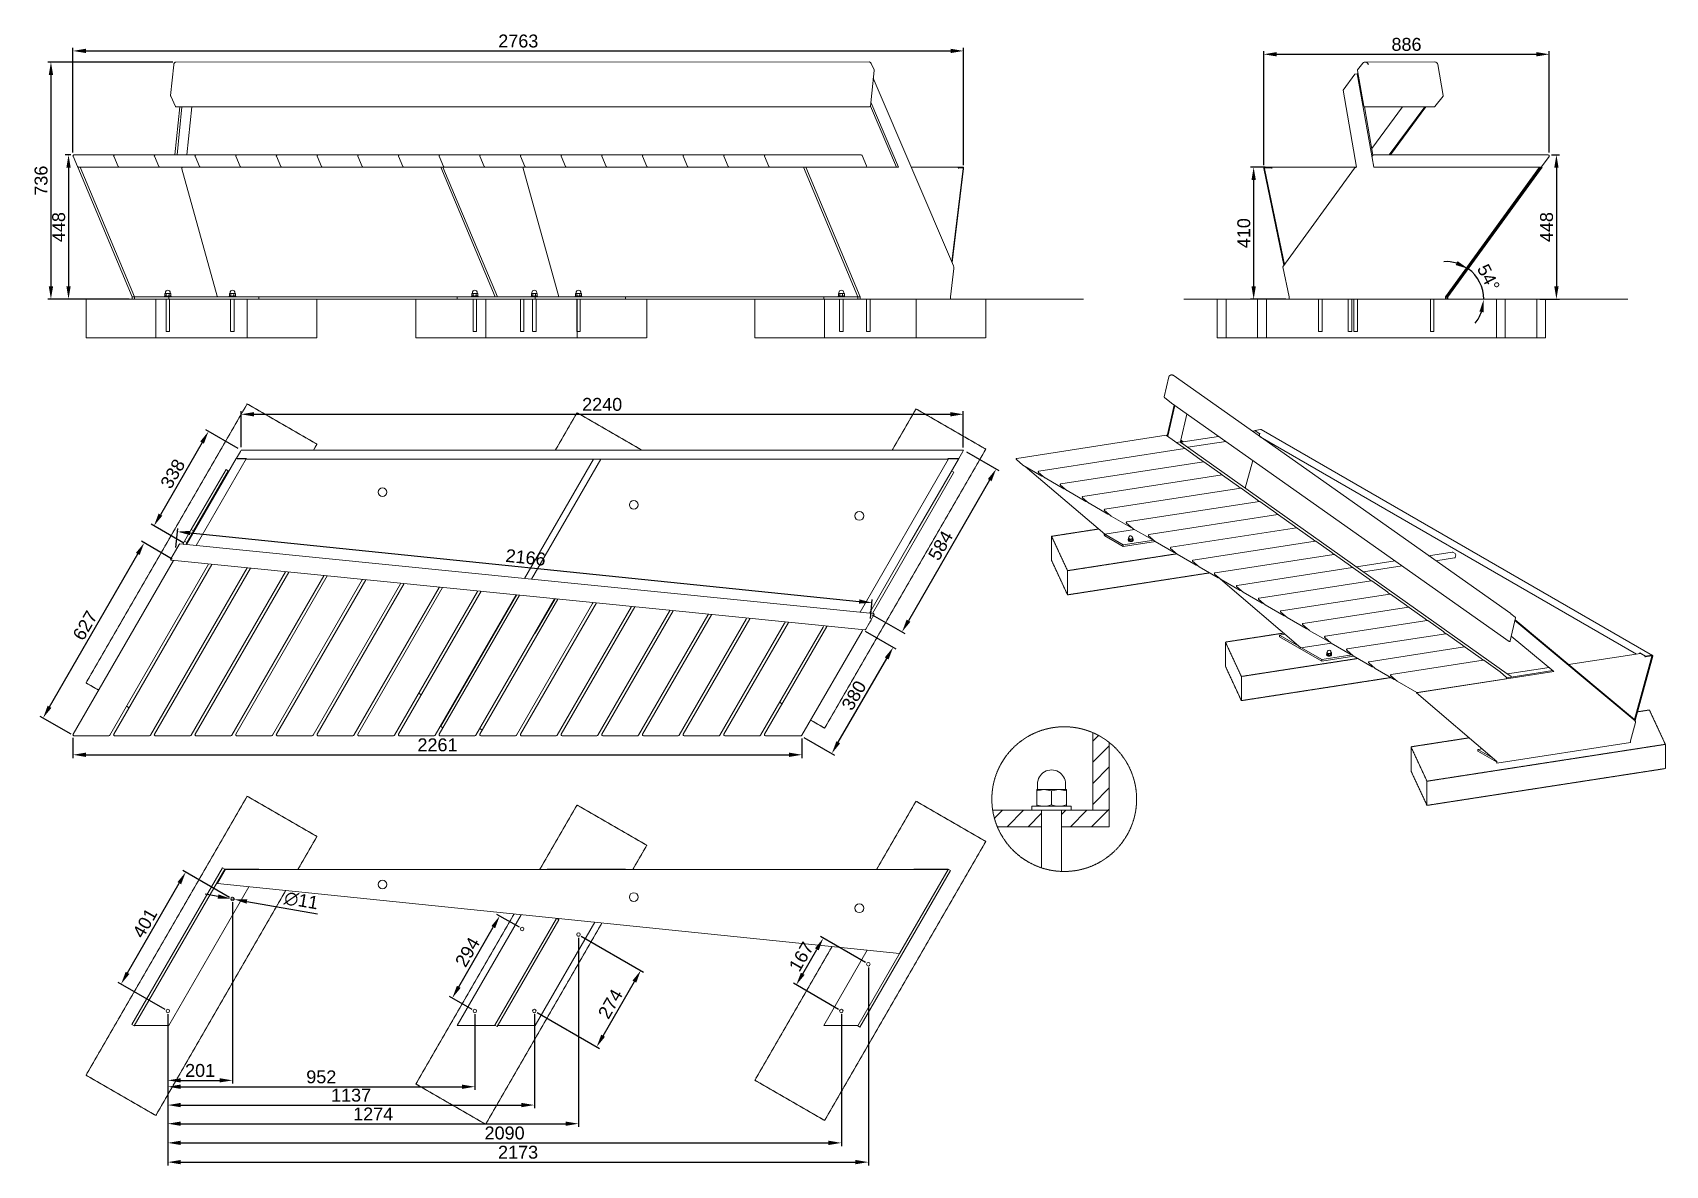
# Model space of a CAD drawing. Header units: millimetres. Extents: x -132 to 4932, y 857 to 4372.
import ezdxf

# ---------------------------------------------------------------- set-up
doc = ezdxf.new("R2010")
doc.units = ezdxf.units.MM
doc.linetypes.add('HIDDEN', pattern=[1.905, 1.27, -0.635])
for name, color, linetype, lineweight in [('ZANO_R', 7, 'Continuous', 0), ('ZANO_R_przerywana', 7, 'HIDDEN', 0), ('ZANO_W', 1, 'Continuous', 0)]:
    doc.layers.add(name, color=color, linetype=linetype, lineweight=lineweight)
doc.styles.add('Arial', font='arial.ttf')
doc.styles.get("Standard").update_dxf_attribs({"font": 'ARIALUNI.TTF'})
doc.dimstyles.new('pl i ang', dxfattribs={"dimtxt": 50, "dimasz": 50, "dimexe": 1.25, "dimexo": 0.625, "dimgap": 10, "dimtad": 1, "dimtoh": 1, "dimtxsty": 'Standard', "dimcen": 2.5, "dimclrd": 1, "dimclre": 1, "dimclrt": 1, "dimadec": 0, "dimazin": 0, "dimtfac": 1, "dimtmove": 0, "dimatfit": 3, "dimfxl": 1, "dimarcsym": 1})

msp = doc.modelspace()

# ---------------------------------------------------------------- blocks, each defined once
blk = doc.blocks.new('*D439')
at = {"layer": 'ZANO_W', "color": 1, "lineweight": -2}
for p, q in [((-14.3, 3992.9), (-31.1, 3992.9)), ((-21.1, 3952.9), (-21.1, 3585)), ((23.2, 3545), (-31.1, 3545))]:
    blk.add_line(p, q, dxfattribs=at)
at = {"layer": 'ZANO_W', "color": 1}
for points in [[(-14.4, 3952.9), (-27.8, 3952.9), (-21.1, 3992.9)], [(-27.8, 3585), (-14.4, 3585), (-21.1, 3545)]]:
    blk.add_solid(points, dxfattribs=at)
at = {"layer": 'ZANO_W', "color": 1, "insert": (-51.5, 3768.9), "char_height": 40, "attachment_point": 5, "rotation": 90, "style": 'Arial'}
blk.add_mtext('448', dxfattribs=at)
blk = doc.blocks.new('*D440')
at = {"layer": 'ZANO_W', "color": 1, "lineweight": -2}
for p, q in [((302.1, 4281.1), (-85.7, 4281.1)), ((-75.7, 4241.1), (-75.7, 3585)), ((166.6, 3545), (-85.7, 3545))]:
    blk.add_line(p, q, dxfattribs=at)
at = {"layer": 'ZANO_W', "color": 1}
for points in [[(-69, 4241.1), (-82.4, 4241.1), (-75.7, 4281.1)], [(-82.4, 3585), (-69, 3585), (-75.7, 3545)]]:
    blk.add_solid(points, dxfattribs=at)
at = {"layer": 'ZANO_W', "color": 1, "insert": (-106.1, 3913), "char_height": 40, "attachment_point": 5, "rotation": 90, "style": 'Arial'}
blk.add_mtext('736', dxfattribs=at)
blk = doc.blocks.new('*D441')
at = {"layer": 'ZANO_W', "color": 1, "lineweight": -2}
for p, q in [((-7.3, 4000.5), (-7.3, 4325.6)), ((32.7, 4315.6), (2715.5, 4315.6)), ((2755.5, 3961.1), (2755.5, 4325.6))]:
    blk.add_line(p, q, dxfattribs=at)
at = {"layer": 'ZANO_W', "color": 1}
for points in [[(32.7, 4322.3), (32.7, 4309), (-7.3, 4315.6)], [(2715.5, 4309), (2715.5, 4322.3), (2755.5, 4315.6)]]:
    blk.add_solid(points, dxfattribs=at)
at = {"layer": 'ZANO_W', "color": 1, "insert": (1374.1, 4346.1), "char_height": 40, "attachment_point": 5, "style": 'Arial'}
blk.add_mtext('2763', dxfattribs=at)
blk = doc.blocks.new('*D442')
at = {"layer": 'ZANO_W', "color": 1, "lineweight": -2}
for p, q in [((3686.4, 3961.4), (3686.4, 4315.2)), ((3726.4, 4305.2), (4532.3, 4305.2)), ((4572.3, 4000), (4572.3, 4315.2))]:
    blk.add_line(p, q, dxfattribs=at)
at = {"layer": 'ZANO_W', "color": 1}
for points in [[(3726.4, 4311.9), (3726.4, 4298.6), (3686.4, 4305.2)], [(4532.3, 4298.6), (4532.3, 4311.9), (4572.3, 4305.2)]]:
    blk.add_solid(points, dxfattribs=at)
at = {"layer": 'ZANO_W', "color": 1, "insert": (4129.3, 4335.7), "char_height": 40, "attachment_point": 5, "style": 'Arial'}
blk.add_mtext('886', dxfattribs=at)
blk = doc.blocks.new('*D445')
at = {"layer": 'ZANO_W', "color": 1, "lineweight": -2}
for p, q in [((300.6, 2738.9), (204.9, 2794.1)), ((-80, 2280.4), (193.6, 2754.5)), ((-13, 2195.5), (-108.7, 2250.7))]:
    blk.add_line(p, q, dxfattribs=at)
at = {"layer": 'ZANO_W', "color": 1}
for points in [[(199.4, 2751.2), (187.8, 2757.8), (213.6, 2789.1)], [(-85.8, 2283.7), (-74.2, 2277), (-100, 2245.7)]]:
    blk.add_solid(points, dxfattribs=at)
at = {"layer": 'ZANO_W', "color": 1, "insert": (30.4, 2532.6), "char_height": 40, "attachment_point": 5, "rotation": 60.0128, "style": 'Arial'}
blk.add_mtext('627', dxfattribs=at)
blk = doc.blocks.new('*D446')
at = {"layer": 'ZANO_W', "color": 1, "lineweight": -2}
for p, q in [((2450.3, 2515), (2545.5, 2460)), ((2366.7, 2170.2), (2516.9, 2430.4)), ((2260.1, 2185.5), (2355.3, 2130.5))]:
    blk.add_line(p, q, dxfattribs=at)
at = {"layer": 'ZANO_W', "color": 1}
for points in [[(2522.7, 2427), (2511.1, 2433.7), (2536.9, 2465)], [(2360.9, 2173.5), (2372.4, 2166.8), (2346.7, 2135.5)]]:
    blk.add_solid(points, dxfattribs=at)
at = {"layer": 'ZANO_W', "color": 1, "insert": (2415.4, 2315.5), "char_height": 40, "attachment_point": 5, "rotation": 60, "style": 'Arial'}
blk.add_mtext('380', dxfattribs=at)
blk = doc.blocks.new('*D447')
at = {"layer": 'ZANO_W', "color": 1, "lineweight": -2}
for p, q in [((3690.5, 3955), (3645.2, 3955)), ((3655.2, 3915), (3655.2, 3585)), ((3755.1, 3545), (3645.2, 3545))]:
    blk.add_line(p, q, dxfattribs=at)
at = {"layer": 'ZANO_W', "color": 1}
for points in [[(3661.9, 3915), (3648.5, 3915), (3655.2, 3955)], [(3648.5, 3585), (3661.9, 3585), (3655.2, 3545)]]:
    blk.add_solid(points, dxfattribs=at)
at = {"layer": 'ZANO_W', "color": 1, "insert": (3624.8, 3750), "char_height": 40, "attachment_point": 5, "rotation": 90, "style": 'Arial'}
blk.add_mtext('410', dxfattribs=at)
blk = doc.blocks.new('*D448')
at = {"layer": 'ZANO_W', "color": 1, "lineweight": -2}
for p, q in [((4579.3, 3992.9), (4604.4, 3992.9)), ((4594.4, 3952.9), (4594.4, 3585)), ((4543.3, 3545), (4604.4, 3545))]:
    blk.add_line(p, q, dxfattribs=at)
at = {"layer": 'ZANO_W', "color": 1}
for points in [[(4601.1, 3952.9), (4587.7, 3952.9), (4594.4, 3992.9)], [(4587.7, 3585), (4601.1, 3585), (4594.4, 3545)]]:
    blk.add_solid(points, dxfattribs=at)
at = {"layer": 'ZANO_W', "color": 1, "insert": (4564, 3768.9), "char_height": 40, "attachment_point": 5, "rotation": 90, "style": 'Arial'}
blk.add_mtext('448', dxfattribs=at)
blk = doc.blocks.new('*D449')
at = {"layer": 'ZANO_W', "color": 1, "lineweight": -2}
for p, q in [((393.1, 3100.1), (264, 2876.5)), ((505.4, 3081.5), (404.5, 3139.8)), ((336.3, 2788.6), (235.4, 2846.9))]:
    blk.add_line(p, q, dxfattribs=at)
at = {"layer": 'ZANO_W', "color": 1}
for points in [[(398.9, 3096.8), (387.4, 3103.5), (413.1, 3134.8)], [(258.2, 2879.8), (269.8, 2873.2), (244, 2841.9)]]:
    blk.add_solid(points, dxfattribs=at)
at = {"layer": 'ZANO_W', "color": 1, "insert": (302.2, 3003.5), "char_height": 40, "attachment_point": 5, "rotation": 60, "style": 'Arial'}
blk.add_mtext('338', dxfattribs=at)
blk = doc.blocks.new('*D450')
at = {"layer": 'ZANO_W', "color": 1, "lineweight": -2}
for p, q in [((2764.1, 3071.5), (2865, 3013.3)), ((2836.3, 2983.6), (2584.5, 2547.4)), ((2472.3, 2566), (2573.1, 2507.8))]:
    blk.add_line(p, q, dxfattribs=at)
at = {"layer": 'ZANO_W', "color": 1}
for points in [[(2842.1, 2980.3), (2830.5, 2987), (2856.3, 3018.3)], [(2578.7, 2550.8), (2590.3, 2544.1), (2564.5, 2512.8)]]:
    blk.add_solid(points, dxfattribs=at)
at = {"layer": 'ZANO_W', "color": 1, "insert": (2684.1, 2780.7), "char_height": 40, "attachment_point": 5, "rotation": 60, "style": 'Arial'}
blk.add_mtext('584', dxfattribs=at)
blk = doc.blocks.new('*D451')
at = {"layer": 'ZANO_W', "color": 1, "lineweight": -2}
for start, end in [(73.7074, 93.4201), (0, 53.9948), (320.5747, 340.2873)]:
    blk.add_arc((4252.2, 3545), 116.8, start, end, dxfattribs=at)
at = {"layer": 'ZANO_W', "color": 1}
for points in [[(4282, 3651.1), (4287.9, 3663.1), (4320.9, 3639.5)], [(4368.7, 3504.4), (4355.6, 3506.7), (4369, 3545)]]:
    blk.add_solid(points, dxfattribs=at)
at = {"layer": 'ZANO_W', "color": 1, "insert": (4383.6, 3611.9), "char_height": 40, "attachment_point": 5, "rotation": 296.9974, "style": 'Arial'}
blk.add_mtext('54%%d', dxfattribs=at)
blk = doc.blocks.new('*D452')
at = {"layer": 'ZANO_W', "color": 1, "lineweight": -2}
for p, q in [((514.1, 3086.5), (514.1, 3198)), ((2754.4, 3084.6), (2754.4, 3198)), ((554.1, 3188), (2714.4, 3188))]:
    blk.add_line(p, q, dxfattribs=at)
at = {"layer": 'ZANO_W', "color": 1}
for points in [[(554.1, 3194.7), (554.1, 3181.4), (514.1, 3188)], [(2714.4, 3181.4), (2714.4, 3194.7), (2754.4, 3188)]]:
    blk.add_solid(points, dxfattribs=at)
at = {"layer": 'ZANO_W', "color": 1, "insert": (1634.2, 3218.5), "char_height": 40, "attachment_point": 5, "style": 'Arial'}
blk.add_mtext('2240', dxfattribs=at)
blk = doc.blocks.new('*D453')
at = {"layer": 'ZANO_W', "color": 1, "lineweight": -2}
for p, q in [((-7.3, 2183.7), (-7.3, 2121.4)), ((2254, 2182), (2254, 2121.4)), ((32.7, 2131.4), (2214, 2131.4))]:
    blk.add_line(p, q, dxfattribs=at)
at = {"layer": 'ZANO_W', "color": 1}
for points in [[(32.7, 2138.1), (32.7, 2124.8), (-7.3, 2131.4)], [(2214, 2124.8), (2214, 2138.1), (2254, 2131.4)]]:
    blk.add_solid(points, dxfattribs=at)
at = {"layer": 'ZANO_W', "color": 1, "insert": (1123.4, 2161.9), "char_height": 40, "attachment_point": 5, "style": 'Arial'}
blk.add_mtext('2261', dxfattribs=at)
blk = doc.blocks.new('*D454')
at = {"layer": 'ZANO_W', "color": 1, "lineweight": -2}
for p, q in [((162, 1454.7), (322.5, 1732.8)), ((478.7, 1688.8), (333.9, 1772.5)), ((278.2, 1341.4), (133.3, 1425))]:
    blk.add_line(p, q, dxfattribs=at)
at = {"layer": 'ZANO_W', "color": 1}
for points in [[(328.3, 1729.5), (316.8, 1736.2), (342.5, 1767.5)], [(156.2, 1458), (167.7, 1451.3), (142, 1420)]]:
    blk.add_solid(points, dxfattribs=at)
at = {"layer": 'ZANO_W', "color": 1, "insert": (215.9, 1609), "char_height": 40, "attachment_point": 5, "rotation": 60, "style": 'Arial'}
blk.add_mtext('401', dxfattribs=at)
blk = doc.blocks.new('*D455')
at = {"layer": 'ZANO_W', "color": 1, "lineweight": -2}
for p, q in [((442.6, 1691.6), (403.2, 1698.4)), ((482, 1684.8), (492.8, 1682.9)), ((532.2, 1676.1), (751.2, 1638.2))]:
    blk.add_line(p, q, dxfattribs=at)
at = {"layer": 'ZANO_W', "color": 1}
for points in [[(441.4, 1685), (443.7, 1698.1), (482, 1684.8)], [(533.4, 1682.6), (531.1, 1669.5), (492.8, 1682.9)]]:
    blk.add_solid(points, dxfattribs=at)
at = {"layer": 'ZANO_W', "color": 1, "insert": (700.9, 1678.9), "char_height": 40, "attachment_point": 5, "rotation": 350.1882, "style": 'Arial'}
blk.add_mtext('∅11', dxfattribs=at)
blk = doc.blocks.new('*D456')
at = {"layer": 'ZANO_W', "color": 1, "lineweight": -2}
for p, q in [((487.4, 1673.8), (487.4, 1111.1)), ((286.8, 1326.4), (286.8, 1111.1)), ((326.8, 1121.1), (447.4, 1121.1))]:
    blk.add_line(p, q, dxfattribs=at)
at = {"layer": 'ZANO_W', "color": 1}
for points in [[(326.8, 1127.8), (326.8, 1114.5), (286.8, 1121.1)], [(447.4, 1114.5), (447.4, 1127.8), (487.4, 1121.1)]]:
    blk.add_solid(points, dxfattribs=at)
at = {"layer": 'ZANO_W', "color": 1, "insert": (387.1, 1151.6), "char_height": 40, "attachment_point": 5, "style": 'Arial'}
blk.add_mtext('201', dxfattribs=at)
blk = doc.blocks.new('*D457')
at = {"layer": 'ZANO_W', "color": 1, "lineweight": -2}
for p, q in [((286.8, 1326.4), (286.8, 1091.3)), ((1239.2, 1326.4), (1239.2, 1091.3)), ((326.8, 1101.3), (1199.2, 1101.3))]:
    blk.add_line(p, q, dxfattribs=at)
at = {"layer": 'ZANO_W', "color": 1}
for points in [[(326.8, 1108), (326.8, 1094.6), (286.8, 1101.3)], [(1199.2, 1094.6), (1199.2, 1108), (1239.2, 1101.3)]]:
    blk.add_solid(points, dxfattribs=at)
at = {"layer": 'ZANO_W', "color": 1, "insert": (763, 1131.7), "char_height": 40, "attachment_point": 5, "style": 'Arial'}
blk.add_mtext('952', dxfattribs=at)
blk = doc.blocks.new('*D458')
at = {"layer": 'ZANO_W', "color": 1, "lineweight": -2}
for p, q in [((286.8, 1326.4), (286.8, 1034.4)), ((1424, 1326.5), (1424, 1034.4)), ((326.8, 1044.4), (1384, 1044.4))]:
    blk.add_line(p, q, dxfattribs=at)
at = {"layer": 'ZANO_W', "color": 1}
for points in [[(326.8, 1051.1), (326.8, 1037.8), (286.8, 1044.4)], [(1384, 1037.8), (1384, 1051.1), (1424, 1044.4)]]:
    blk.add_solid(points, dxfattribs=at)
at = {"layer": 'ZANO_W', "color": 1, "insert": (855.4, 1074.9), "char_height": 40, "attachment_point": 5, "style": 'Arial'}
blk.add_mtext('1137', dxfattribs=at)
blk = doc.blocks.new('*D459')
at = {"layer": 'ZANO_W', "color": 1, "lineweight": -2}
for p, q in [((1560.9, 1563.6), (1560.9, 976.6)), ((286.8, 1326.4), (286.8, 976.6)), ((326.8, 986.6), (1520.9, 986.6))]:
    blk.add_line(p, q, dxfattribs=at)
at = {"layer": 'ZANO_W', "color": 1}
for points in [[(326.8, 993.2), (326.8, 979.9), (286.8, 986.6)], [(1520.9, 979.9), (1520.9, 993.2), (1560.9, 986.6)]]:
    blk.add_solid(points, dxfattribs=at)
at = {"layer": 'ZANO_W', "color": 1, "insert": (923.9, 1016.7), "char_height": 40, "attachment_point": 5, "style": 'Arial'}
blk.add_mtext('1274', dxfattribs=at)
blk = doc.blocks.new('*D462')
at = {"layer": 'ZANO_W', "color": 1, "lineweight": -2}
for p, q in [((286.8, 1326.4), (286.8, 917.1)), ((2376.3, 1326.4), (2376.3, 917.1)), ((326.8, 927.1), (2336.3, 927.1))]:
    blk.add_line(p, q, dxfattribs=at)
at = {"layer": 'ZANO_W', "color": 1}
for points in [[(326.8, 933.8), (326.8, 920.4), (286.8, 927.1)], [(2336.3, 920.4), (2336.3, 933.8), (2376.3, 927.1)]]:
    blk.add_solid(points, dxfattribs=at)
at = {"layer": 'ZANO_W', "color": 1, "insert": (1331.6, 957.5), "char_height": 40, "attachment_point": 5, "style": 'Arial'}
blk.add_mtext('2090', dxfattribs=at)
blk = doc.blocks.new('*D463')
at = {"layer": 'ZANO_W', "color": 1, "lineweight": -2}
for p, q in [((2460, 1471.4), (2460, 857.3)), ((286.8, 1326.4), (286.8, 857.3)), ((326.8, 867.3), (2420, 867.3))]:
    blk.add_line(p, q, dxfattribs=at)
at = {"layer": 'ZANO_W', "color": 1}
for points in [[(326.8, 874), (326.8, 860.7), (286.8, 867.3)], [(2420, 860.7), (2420, 874), (2460, 867.3)]]:
    blk.add_solid(points, dxfattribs=at)
at = {"layer": 'ZANO_W', "color": 1, "insert": (1373.4, 897.8), "char_height": 40, "attachment_point": 5, "style": 'Arial'}
blk.add_mtext('2173', dxfattribs=at)
blk = doc.blocks.new('*D464')
at = {"layer": 'ZANO_W', "color": 1, "lineweight": -2}
for p, q in [((1377.5, 1596), (1307.8, 1636.2)), ((1189.5, 1411.3), (1296.5, 1596.6)), ((1230.6, 1341.4), (1160.8, 1381.7))]:
    blk.add_line(p, q, dxfattribs=at)
at = {"layer": 'ZANO_W', "color": 1}
for points in [[(1302.2, 1593.2), (1290.7, 1599.9), (1316.5, 1631.2)], [(1183.7, 1414.6), (1195.3, 1408), (1169.5, 1376.7)]]:
    blk.add_solid(points, dxfattribs=at)
at = {"layer": 'ZANO_W', "color": 1, "insert": (1216.6, 1519.1), "char_height": 40, "attachment_point": 5, "rotation": 60, "style": 'Arial'}
blk.add_mtext('294', dxfattribs=at)
blk = doc.blocks.new('*D465')
at = {"layer": 'ZANO_W', "color": 1, "lineweight": -2}
for p, q in [((1569.6, 1568.6), (1762.8, 1457.1)), ((1637.2, 1259.5), (1734.1, 1427.4)), ((1432.6, 1331.5), (1625.9, 1219.9))]:
    blk.add_line(p, q, dxfattribs=at)
at = {"layer": 'ZANO_W', "color": 1}
for points in [[(1739.9, 1424.1), (1728.4, 1430.8), (1754.1, 1462.1)], [(1631.4, 1262.9), (1643, 1256.2), (1617.2, 1224.9)]]:
    blk.add_solid(points, dxfattribs=at)
at = {"layer": 'ZANO_W', "color": 1, "insert": (1659.6, 1358.5), "char_height": 40, "attachment_point": 5, "rotation": 60, "style": 'Arial'}
blk.add_mtext('274', dxfattribs=at)
blk = doc.blocks.new('*D466')
at = {"layer": 'ZANO_W', "color": 1, "lineweight": -2}
for p, q in [((2256.4, 1451.8), (2300.1, 1527.5)), ((2451.4, 1486.4), (2311.5, 1567.1)), ((2367.7, 1341.4), (2227.8, 1422.2))]:
    blk.add_line(p, q, dxfattribs=at)
at = {"layer": 'ZANO_W', "color": 1}
for points in [[(2305.9, 1524.2), (2294.4, 1530.8), (2320.1, 1562.1)], [(2250.7, 1455.1), (2262.2, 1448.5), (2236.4, 1417.2)]]:
    blk.add_solid(points, dxfattribs=at)
at = {"layer": 'ZANO_W', "color": 1, "insert": (2252, 1504.9), "char_height": 40, "attachment_point": 5, "rotation": 60, "style": 'Arial'}
blk.add_mtext('167', dxfattribs=at)
blk = doc.blocks.new('*D467')
at = {"layer": 'ZANO_W', "color": 1, "lineweight": -2}
for p, q in [((311.5, 2774.7), (317.5, 2833.7)), ((356.3, 2819.7), (2431.5, 2607.2)), ((2466.3, 2554), (2472.3, 2613.1))]:
    blk.add_line(p, q, dxfattribs=at)
at = {"layer": 'ZANO_W', "color": 1}
for points in [[(357, 2826.3), (355.6, 2813.1), (316.5, 2823.8)], [(2430.8, 2600.6), (2432.2, 2613.8), (2471.3, 2603.1)]]:
    blk.add_solid(points, dxfattribs=at)
at = {"layer": 'ZANO_W', "color": 1, "insert": (1397, 2743.7), "char_height": 40, "attachment_point": 5, "rotation": 354.1528, "style": 'Arial'}
blk.add_mtext('2166', dxfattribs=at)

# ---------------------------------------------------------------- dimensions: what is measured, and where the dimension line sits
at = {"layer": 'ZANO_W'}
for base, p1, p2, picture, middle in [((2755.5, 4315.6), (-7.3, 3990.5), (2755.5, 3951.1), '*D441', (1374.1, 4346.1)), ((4572.3, 4305.2), (3686.4, 3951.4), (4572.3, 3990), '*D442', (4129.3, 4335.7)), ((2754.4, 3188), (514.1, 3076.5), (2754.4, 3074.6), '*D452', (1634.2, 3218.5)), ((2254, 2131.4), (-7.3, 2193.7), (2254, 2192), '*D453', (1123.4, 2161.9)), ((487.4, 1121.1), (286.8, 1336.4), (487.4, 1683.8), '*D456', (387.1, 1151.6)), ((1560.9, 986.6), (286.8, 1336.4), (1560.9, 1573.6), '*D459', (923.9, 1016.7)), ((2460, 867.3), (286.8, 1336.4), (2460, 1481.4), '*D463', (1373.4, 897.8)), ((1424, 1044.4), (286.8, 1336.4), (1424, 1336.5), '*D458', (855.4, 1074.9)), ((1239.2, 1101.3), (286.8, 1336.4), (1239.2, 1336.4), '*D457', (763, 1131.7)), ((2376.3373, 927.1067), (286.8144, 1336.3981), (2376.3373, 1336.3981), '*D462', (1331.5759, 957.5296))]:
    dim = msp.add_linear_dim(base=base, p1=p1, p2=p2, dimstyle='pl i ang', override={"dimtxt": 40, "dimasz": 40, "dimexe": 10, "dimexo": 10, "dimtoh": 0, "dimdec": 0, "dimtxsty": 'Arial', "dimtdec": 0, "dimtmove": 1}, dxfattribs=at)
    dim.commit()
    dim.dimension.update_dxf_attribs({"geometry": picture, "text_midpoint": middle})
for base, p1, p2, picture, middle in [((-75.7, 3545), (312.1, 4281.1), (176.6, 3545), '*D440', (-106.1, 3913)), ((-21.1, 3545), (-4.3, 3992.9), (33.2, 3545), '*D439', (-51.5, 3768.9)), ((3655.2, 3545), (3700.5, 3955), (3765.1, 3545), '*D447', (3624.8, 3750)), ((4594.4, 3545), (4569.3, 3992.9), (4533.3, 3545), '*D448', (4564, 3768.9))]:
    dim = msp.add_linear_dim(base=base, p1=p1, p2=p2, angle=90, dimstyle='pl i ang', override={"dimtxt": 40, "dimasz": 40, "dimexe": 10, "dimexo": 10, "dimtoh": 0, "dimdec": 0, "dimtxsty": 'Arial', "dimtdec": 0, "dimtmove": 1}, dxfattribs=at)
    dim.commit()
    dim.dimension.update_dxf_attribs({"geometry": picture, "text_midpoint": middle})
dim = msp.add_angular_dim_2l(base=(4363.3, 3581.1), line1=((4815.8, 3545), (3438.3, 3545)), line2=((4258, 3553), (4550, 3954.9)), dimstyle='pl i ang', override={"dimtxt": 40, "dimasz": 40, "dimexe": 10, "dimexo": 10, "dimtoh": 0, "dimdec": 0, "dimtxsty": 'Arial', "dimtdec": 0, "dimtmove": 1}, dxfattribs=at)
dim.commit()
dim.dimension.update_dxf_attribs({"geometry": '*D451', "text_midpoint": (4383.6, 3611.9)})
for p1, p2, distance, picture, middle in [((514.1, 3076.5), (345, 2783.6), -116.6, '*D449', (302.2, 3003.5)), ((2755.5, 3076.5), (2463.6, 2571), 116.5, '*D450', (2684.1, 2780.7)), ((-4.3, 2190.5), (309.3, 2733.9), 110.5, '*D445', (30.4, 2532.6)), ((310.5, 2764.7), (2465.3, 2544.1), 59.3, '*D467', (1397, 2743.7)), ((2251.4394, 2190.4908), (2441.6644, 2519.9702), -109.9548, '*D446', (2415.4167, 2315.4714)), ((286.8, 1336.4), (487.4, 1683.8), 167.3, '*D454', (215.9, 1609)), ((1239.2, 1336.4), (1386.2, 1591), 80.5, '*D464', (1216.6, 1519.1)), ((1424, 1336.5), (1560.9, 1573.6), -223.1, '*D465', (1659.6, 1358.5)), ((2376.3, 1336.4), (2460, 1481.4), 161.5, '*D466', (2252, 1504.9))]:
    dim = msp.add_aligned_dim(p1=p1, p2=p2, distance=distance, dimstyle='pl i ang', override={"dimtxt": 40, "dimasz": 40, "dimexe": 10, "dimexo": 10, "dimtoh": 0, "dimdec": 0, "dimtxsty": 'Arial', "dimtdec": 0, "dimtmove": 1}, dxfattribs=at)
    dim.commit()
    dim.dimension.update_dxf_attribs({"geometry": picture, "text_midpoint": middle})
dim = msp.add_diameter_dim_2p(p1=(482, 1684.8), p2=(492.8, 1682.9), dimstyle='pl i ang', override={"dimtxt": 40, "dimasz": 40, "dimexe": 10, "dimexo": 10, "dimtoh": 0, "dimdec": 0, "dimtxsty": 'Arial', "dimtdec": 0, "dimtmove": 1}, dxfattribs=at)
dim.commit()
dim.dimension.update_dxf_attribs({"geometry": '*D455', "text_midpoint": (695.5, 1647.8), "dimtype": 163})

# ---------------------------------------------------------------- linework, layer by layer
at = {"layer": 'ZANO_R'}
for p, q in [((305.4, 4272.7), (295.7, 4177.2)), ((2462.7, 4281.4), (312.1, 4281.1)), ((2466.6, 4144.6), (2477.8, 4254.9)), ((2477.6, 4256.4), (2468.3, 4277)), ((3977.2, 4254.4), (3996.6, 4144.1)), ((3994, 4277.4), (3977.8, 4256.7)), ((3994, 4277.4), (3994, 4277.4)), ((4217.2, 4281.4), (4001.4, 4281.1)), ((4243.5, 4177.7), (4226.7, 4273.2)), ((4226.7, 4273.2), (4226.7, 4273.2)), ((2475.4, 4231.1), (2724.1, 3649.2)), ((3932.6, 4193.8), (3969, 4243)), ((3969, 4243), (3976.7, 4244.8)), ((3976.7, 4244.8), (4027.6, 3954.9)), ((3978.9, 4244.8), (3976.7, 4244.8)), ((295.9, 4175.6), (310.3, 4143.4)), ((2554, 3954.9), (2467.8, 4156.5)), ((3974.6, 3954.9), (3932.6, 4193.8)), ((4217.7, 4143.1), (4242.9, 4175.3)), ((323.9, 4141.6), (308.8, 3992.9)), ((313.1, 4141.6), (2463.6, 4141.9)), ((330.8, 4141.6), (315.7, 3992.9)), ((346.3, 3992.9), (361.4, 4141.6)), ((2547.1, 3954.9), (2466.4, 4143.7)), ((3998.8, 4141.7), (4025.1, 3992)), ((3999.5, 4141.6), (4215.3, 4141.9)), ((4117.3, 4141.8), (4021.5, 4012.4)), ((4075.4, 3992.9), (4185.7, 4141.9)), ((4079.4, 3992.9), (4189.7, 4141.9)), ((-7.1, 3988.7), (6.3, 3956.7)), ((-4.3, 3992.9), (104.2, 3992.9)), ((7.9, 3954.9), (176.6, 3553)), ((9.1, 3954.9), (7.9, 3954.9)), ((117.6, 3954.9), (9.1, 3954.9)), ((14.9, 3954.9), (183.5, 3553)), ((104.2, 3992.9), (121.9, 3992.9)), ((135.3, 3954.9), (117.6, 3954.9)), ((119.1, 3988.7), (132.5, 3956.7)), ((121.9, 3992.9), (230.4, 3992.9)), ((243.8, 3954.9), (135.3, 3954.9)), ((230.4, 3992.9), (248, 3992.9)), ((261.5, 3954.9), (243.8, 3954.9)), ((245.3, 3988.7), (258.7, 3956.7)), ((248, 3992.9), (356.5, 3992.9)), ((370, 3954.9), (261.5, 3954.9)), ((356.5, 3992.9), (374.2, 3992.9)), ((387.6, 3954.9), (370, 3954.9)), ((371.4, 3988.7), (384.9, 3956.7)), ((374.2, 3992.9), (482.7, 3992.9)), ((496.1, 3954.9), (387.6, 3954.9)), ((482.7, 3992.9), (500.4, 3992.9)), ((513.8, 3954.9), (496.1, 3954.9)), ((497.6, 3988.7), (511, 3956.7)), ((500.4, 3992.9), (608.9, 3992.9)), ((622.3, 3954.9), (513.8, 3954.9)), ((608.9, 3992.9), (626.5, 3992.9)), ((640, 3954.9), (622.3, 3954.9)), ((623.8, 3988.7), (637.2, 3956.7)), ((626.5, 3992.9), (735, 3992.9)), ((748.5, 3954.9), (640, 3954.9)), ((735, 3992.9), (752.7, 3992.9)), ((766.1, 3954.9), (748.5, 3954.9)), ((749.9, 3988.7), (763.4, 3956.7)), ((752.7, 3992.9), (861.2, 3992.9)), ((874.6, 3954.9), (766.1, 3954.9)), ((861.2, 3992.9), (878.9, 3992.9)), ((892.3, 3954.9), (874.6, 3954.9)), ((876.1, 3988.7), (889.5, 3956.7)), ((878.9, 3992.9), (987.4, 3992.9)), ((1000.8, 3954.9), (892.3, 3954.9)), ((987.4, 3992.9), (1005, 3992.9)), ((1018.5, 3954.9), (1000.8, 3954.9)), ((1002.3, 3988.7), (1015.7, 3956.7)), ((1005, 3992.9), (1113.5, 3992.9)), ((1127, 3954.9), (1018.5, 3954.9)), ((1113.5, 3992.9), (1131.2, 3992.9)), ((1133.5, 3954.9), (1127, 3954.9)), ((1128.4, 3988.7), (1141.9, 3956.7)), ((1131.2, 3992.9), (1239.7, 3992.9)), ((1140.4, 3954.9), (1133.5, 3954.9)), ((1133.5, 3954.9), (1302.1, 3553)), ((1140.4, 3954.9), (1309.1, 3553)), ((1144.6, 3954.9), (1140.4, 3954.9)), ((1253.1, 3954.9), (1144.6, 3954.9)), ((1239.7, 3992.9), (1257.4, 3992.9)), ((1270.8, 3954.9), (1253.1, 3954.9)), ((1254.6, 3988.7), (1268, 3956.7)), ((1257.4, 3992.9), (1365.9, 3992.9)), ((1379.3, 3954.9), (1270.8, 3954.9)), ((1365.9, 3992.9), (1383.5, 3992.9)), ((1397, 3954.9), (1379.3, 3954.9)), ((1380.8, 3988.7), (1394.2, 3956.7)), ((1383.5, 3992.9), (1492, 3992.9)), ((1500.3, 3553), (1388.1, 3954.9)), ((1505.5, 3954.9), (1397, 3954.9)), ((1492, 3992.9), (1509.7, 3992.9)), ((1523.1, 3954.9), (1505.5, 3954.9)), ((1507, 3988.7), (1520.4, 3956.7)), ((1509.7, 3992.9), (1618.2, 3992.9)), ((1631.6, 3954.9), (1523.1, 3954.9)), ((1618.2, 3992.9), (1635.9, 3992.9)), ((1649.3, 3954.9), (1631.6, 3954.9)), ((1633.1, 3988.7), (1646.5, 3956.7)), ((1635.9, 3992.9), (1744.4, 3992.9)), ((1757.8, 3954.9), (1649.3, 3954.9)), ((1744.4, 3992.9), (1762.1, 3992.9)), ((1775.5, 3954.9), (1757.8, 3954.9)), ((1759.3, 3988.7), (1772.7, 3956.7)), ((1762.1, 3992.9), (1870.5, 3992.9)), ((1884, 3954.9), (1775.5, 3954.9)), ((1870.5, 3992.9), (1888.2, 3992.9)), ((1901.6, 3954.9), (1884, 3954.9)), ((1885.5, 3988.7), (1898.9, 3956.7)), ((1888.2, 3992.9), (1996.7, 3992.9)), ((2010.1, 3954.9), (1901.6, 3954.9)), ((1996.7, 3992.9), (2014.4, 3992.9)), ((2027.8, 3954.9), (2010.1, 3954.9)), ((2011.6, 3988.7), (2025, 3956.7)), ((2014.4, 3992.9), (2122.9, 3992.9)), ((2136.3, 3954.9), (2027.8, 3954.9)), ((2122.9, 3992.9), (2140.6, 3992.9)), ((2154, 3954.9), (2136.3, 3954.9)), ((2137.8, 3988.7), (2151.2, 3956.7)), ((2140.6, 3992.9), (2251.4, 3992.9)), ((2259.1, 3954.9), (2154, 3954.9)), ((2251.4, 3992.9), (2438.2, 3992.9)), ((2427.7, 3553), (2259.1, 3954.9)), ((2259.1, 3954.9), (2266, 3954.9)), ((2434.6, 3553), (2266, 3954.9)), ((2266, 3954.9), (2554, 3954.9)), ((2454.4, 3959), (2441, 3991)), ((2458.8, 3955), (2452.3, 3955)), ((2547, 3955), (2458.8, 3955)), ((2458.8, 3954.9), (2458.8, 3955)), ((2735.8, 3955), (2593.4, 3955)), ((2718.7, 3661.8), (2753.6, 3950.5)), ((2719.2, 3660.7), (2754.3, 3950.8)), ((2740.4, 3955), (2735.8, 3955)), ((2740.4, 3953), (2739.1, 3953)), ((2739.9, 3952.8), (2739.1, 3952.8)), ((2739.6, 3951.2), (2739.9, 3951.2)), ((2752.8, 3952.8), (2739.9, 3952.8)), ((2739.9, 3951.2), (2739.9, 3952.8)), ((2740.4, 3953), (2740.4, 3955)), ((2740.4, 3955), (2753.3, 3955)), ((2740.4, 3953), (2753.3, 3953)), ((3750.9, 3652.5), (3688.3, 3950.8)), ((3698, 3904.9), (3688.4, 3950.5)), ((3688.6, 3950.5), (3751, 3652.7)), ((3710.9, 3955), (3690.1, 3955)), ((3710.9, 3953), (3690.1, 3953)), ((3711.3, 3952.8), (3690.1, 3952.8)), ((3710.9, 3953), (3710.9, 3955)), ((3710.9, 3955), (3712.4, 3955)), ((3711.7, 3953), (3710.9, 3953)), ((3711.3, 3952.8), (3711.3, 3951.2)), ((3711.7, 3952.8), (3711.3, 3952.8)), ((3711.3, 3951.2), (3711.7, 3951.2)), ((3712.4, 3955), (3712.4, 3954.8)), ((3974.6, 3955), (3712.7, 3955)), ((3712.7, 3955), (3712.7, 3955)), ((3745.9, 3645.6), (3968, 3951.3)), ((4024.8, 3991.6), (4022.6, 3988.6)), ((4027.2, 3992.9), (4569.3, 3992.9)), ((4027.6, 3954.9), (4542, 3954.9)), ((4542, 3954.9), (4250, 3553)), ((4546, 3954.9), (4254, 3553)), ((4548, 3954.9), (4256, 3553)), ((4258, 3553), (4550, 3954.9)), ((4543.5, 3954.9), (4542, 3954.9)), ((4546, 3954.9), (4543.5, 3954.9)), ((4548, 3954.9), (4546, 3954.9)), ((4548, 3954.9), (4550, 3954.9)), ((4571.7, 3988.1), (4548.5, 3956.1)), ((330.4, 3949.4), (440.5, 3555)), ((2720.1, 3658.6), (2755.4, 3950.4)), ((3749.3, 3650.4), (3686.4, 3950.4)), ((3698.1, 3904.9), (3698, 3904.9)), ((3702.3, 3884.9), (3702.1, 3884.9)), ((3751, 3652.6), (3702.2, 3884.9)), ((2725.2, 3640.3), (2714.6, 3553)), ((3765.1, 3553), (3745.9, 3645.6)), ((183.5, 3553), (176.6, 3553)), ((176.6, 3553), (176.6, 3545)), ((183.5, 3553), (183.5, 3545)), ((183.5, 3553), (289.7, 3553)), ((276.8, 3555), (276.8, 3553)), ((286.8, 3555), (276.8, 3555)), ((277.6, 3562.2), (277.6, 3555.7)), ((278.8, 3563), (277.9, 3562.5)), ((277.9, 3555.5), (278.8, 3555)), ((278.8, 3563), (279.6, 3563)), ((279.3, 3565.5), (279.3, 3563.2)), ((286.2, 3563), (279.6, 3563)), ((281.6, 3562.2), (281.6, 3555.7)), ((286.2, 3563), (293.4, 3563)), ((296.8, 3555), (286.8, 3555)), ((289.7, 3553), (289.7, 3545)), ((289.7, 3553), (539.9, 3553)), ((290.8, 3562.2), (290.8, 3555.7)), ((293.4, 3563), (294.8, 3563)), ((294.3, 3563.2), (294.3, 3565.5)), ((295.7, 3562.5), (294.8, 3563)), ((294.8, 3555), (295.7, 3555.5)), ((296, 3562.2), (295.7, 3562.4)), ((295.7, 3555.5), (296, 3555.7)), ((296, 3562.2), (296, 3555.7)), ((296.8, 3553), (296.8, 3555)), ((477.4, 3555), (477.4, 3553)), ((487.4, 3555), (477.4, 3555)), ((478.2, 3562.2), (478.2, 3555.7)), ((479.4, 3563), (478.5, 3562.5)), ((478.5, 3555.5), (479.4, 3555)), ((479.4, 3563), (480.2, 3563)), ((479.9, 3565.5), (479.9, 3563.2)), ((486.8, 3563), (480.2, 3563)), ((482.2, 3562.2), (482.2, 3555.7)), ((486.8, 3563), (494, 3563)), ((497.4, 3555), (487.4, 3555)), ((491.4, 3562.2), (491.4, 3555.7)), ((494, 3563), (495.4, 3563)), ((494.9, 3563.2), (494.9, 3565.5)), ((496.3, 3562.5), (495.4, 3563)), ((495.4, 3555), (496.3, 3555.5)), ((496.6, 3562.2), (496.3, 3562.4)), ((496.3, 3555.5), (496.6, 3555.7)), ((496.6, 3562.2), (496.6, 3555.7)), ((497.4, 3553), (497.4, 3555)), ((1184.4, 3553), (539.9, 3553)), ((569.6, 3553), (569.6, 3545)), ((1184.4, 3553), (1184.4, 3545)), ((1184.4, 3553), (1305.6, 3553)), ((1229.2, 3555), (1229.2, 3553)), ((1239.2, 3555), (1229.2, 3555)), ((1230, 3562.2), (1230, 3555.7)), ((1231.2, 3563), (1230.4, 3562.5)), ((1230.4, 3555.5), (1231.2, 3555)), ((1231.2, 3563), (1232, 3563)), ((1231.7, 3565.5), (1231.7, 3563.2)), ((1238.6, 3563), (1232, 3563)), ((1234, 3562.2), (1234, 3555.7)), ((1238.6, 3563), (1245.8, 3563)), ((1249.2, 3555), (1239.2, 3555)), ((1243.2, 3562.2), (1243.2, 3555.7)), ((1245.8, 3563), (1247.2, 3563)), ((1246.7, 3563.2), (1246.7, 3565.5)), ((1248.1, 3562.5), (1247.2, 3563)), ((1247.2, 3555), (1248.1, 3555.5)), ((1248.4, 3562.2), (1248.1, 3562.4)), ((1248.1, 3555.5), (1248.4, 3555.7)), ((1248.4, 3562.2), (1248.4, 3555.7)), ((1249.2, 3553), (1249.2, 3555)), ((1309.1, 3553), (1305.6, 3553)), ((1309.1, 3553), (1310.2, 3553)), ((1310.2, 3553), (1426.8, 3553)), ((1413.9, 3555), (1413.9, 3553)), ((1423.9, 3555), (1413.9, 3555)), ((1414.7, 3562.2), (1414.7, 3555.7)), ((1415.9, 3563), (1415.1, 3562.5)), ((1415.1, 3555.5), (1415.9, 3555)), ((1415.9, 3563), (1416.7, 3563)), ((1416.4, 3565.5), (1416.4, 3563.2)), ((1423.3, 3563), (1416.7, 3563)), ((1418.7, 3562.2), (1418.7, 3555.7)), ((1423.3, 3563), (1430.5, 3563)), ((1433.9, 3555), (1423.9, 3555)), ((1426.8, 3553), (1426.8, 3545)), ((1426.8, 3553), (1613.4, 3553)), ((1427.9, 3562.2), (1427.9, 3555.7)), ((1430.5, 3563), (1431.9, 3563)), ((1431.4, 3563.2), (1431.4, 3565.5)), ((1432.8, 3562.5), (1431.9, 3563)), ((1431.9, 3555), (1432.8, 3555.5)), ((1433.1, 3562.2), (1432.8, 3562.4)), ((1432.8, 3555.5), (1433.1, 3555.7)), ((1433.1, 3562.2), (1433.1, 3555.7)), ((1433.9, 3553), (1433.9, 3555)), ((1550.9, 3555), (1550.9, 3553)), ((1560.9, 3555), (1550.9, 3555)), ((1551.7, 3562.2), (1551.7, 3555.7)), ((1552.9, 3563), (1552, 3562.5)), ((1552, 3555.5), (1552.9, 3555)), ((1552.9, 3563), (1553.7, 3563)), ((1553.4, 3565.5), (1553.4, 3563.2)), ((1560.3, 3563), (1553.7, 3563)), ((1555.7, 3562.2), (1555.7, 3555.7)), ((1560.3, 3563), (1567.5, 3563)), ((1570.9, 3555), (1560.9, 3555)), ((1564.9, 3562.2), (1564.9, 3555.7)), ((1567.5, 3563), (1568.9, 3563)), ((1568.4, 3563.2), (1568.4, 3565.5)), ((1569.8, 3562.5), (1568.9, 3563)), ((1568.9, 3555), (1569.8, 3555.5)), ((1570.1, 3562.2), (1569.8, 3562.4)), ((1569.8, 3555.5), (1570.1, 3555.7)), ((1570.1, 3562.2), (1570.1, 3555.7)), ((1570.9, 3553), (1570.9, 3555)), ((2321.5, 3553), (1613.4, 3553)), ((1706.8, 3553), (1706.8, 3545)), ((2321.5, 3553), (2321.5, 3545)), ((2321.5, 3553), (2427.7, 3553)), ((2366.3, 3555), (2366.3, 3553)), ((2376.3, 3555), (2366.3, 3555)), ((2367.1, 3562.2), (2367.1, 3555.7)), ((2368.3, 3563), (2367.5, 3562.5)), ((2367.5, 3555.5), (2368.3, 3555)), ((2368.3, 3563), (2369.1, 3563)), ((2368.8, 3565.5), (2368.8, 3563.2)), ((2375.7, 3563), (2369.1, 3563)), ((2371.1, 3562.2), (2371.1, 3555.7)), ((2375.7, 3563), (2382.9, 3563)), ((2386.3, 3555), (2376.3, 3555)), ((2380.3, 3562.2), (2380.3, 3555.7)), ((2382.9, 3563), (2384.3, 3563)), ((2383.8, 3563.2), (2383.8, 3565.5)), ((2385.2, 3562.5), (2384.3, 3563)), ((2384.3, 3555), (2385.2, 3555.5)), ((2385.5, 3562.2), (2385.2, 3562.4)), ((2385.2, 3555.5), (2385.5, 3555.7)), ((2385.5, 3562.2), (2385.5, 3555.7)), ((2386.3, 3553), (2386.3, 3555)), ((2427.7, 3553), (2434.6, 3553)), ((2427.7, 3545), (2427.7, 3553)), ((2434.6, 3545), (2434.6, 3553)), ((2714.6, 3553), (2714.6, 3545)), ((3765.1, 3545), (3765.1, 3553)), ((4254, 3553), (4250, 3553)), ((4250, 3553), (4250, 3545)), ((4256, 3553), (4254, 3553)), ((4254, 3553), (4254, 3545)), ((4256, 3553), (4258, 3553)), ((4258, 3545), (4258, 3553)), ((3127.6, 3545), (-85.7, 3545)), ((33.2, 3545), (249.7, 3545)), ((533.1, 3545), (33.2, 3545)), ((249.7, 3545), (749.5, 3545)), ((292.3, 3545), (281.3, 3545)), ((492.8, 3545), (481.8, 3545)), ((749.5, 3545), (533.1, 3545)), ((1056.4, 3545), (1272.9, 3545)), ((1556.3, 3545), (1056.4, 3545)), ((1244.7, 3545), (1233.7, 3545)), ((1272.9, 3545), (1772.8, 3545)), ((1391.7, 3545), (1380.7, 3545)), ((1429.5, 3545), (1418.5, 3545)), ((1566.4, 3545), (1555.4, 3545)), ((1772.8, 3545), (1556.3, 3545)), ((2108, 3545), (2324.4, 3545)), ((2607.9, 3545), (2108, 3545)), ((2324.4, 3545), (2824.3, 3545)), ((2381.8, 3545), (2370.8, 3545)), ((2465.5, 3545), (2454.5, 3545)), ((2824.3, 3545), (2607.9, 3545)), ((4815.8, 3545), (3438.3, 3545)), ((3542.5, 3545), (4408.3, 3545)), ((3667.5, 3545), (3542.5, 3545)), ((3569.8, 3545), (4435.6, 3545)), ((3694.8, 3545), (3569.8, 3545)), ((4533.3, 3545), (3667.5, 3545)), ((4560.6, 3545), (3694.8, 3545)), ((3867.3, 3545), (3856.3, 3545)), ((3959.9, 3545), (3948.9, 3545)), ((3977.2, 3545), (3966.2, 3545)), ((4214.4, 3545), (4203.4, 3545)), ((4214.5, 3545), (4203.5, 3545)), ((4214.5, 3545), (4203.5, 3545)), ((4408.3, 3545), (4533.3, 3545)), ((4435.6, 3545), (4533.3, 3545)), ((4533.3, 3545), (4560.6, 3545)), ((3391.9, 3303.9), (3377.5, 3241.9)), ((4452.8, 2569.4), (3405.2, 3308.9)), ((3378.4, 3239.6), (3399.9, 3222.8)), ((3378.4, 3239.6), (3378.4, 3239.6)), ((3408.7, 3216.6), (3386.7, 3121.4)), ((3410.7, 3215.1), (3388.7, 3120)), ((3399.9, 3222.8), (4447.5, 2483.3)), ((3399.9, 3222.8), (3399.9, 3222.8)), ((3428.5, 3103.3), (3448.2, 3188.7)), ((3658.7, 3137.9), (3676.4, 3140.6)), ((4892.3, 2439.7), (3678.7, 3140.3)), ((3383.5, 3122.9), (2920.6, 3051.3)), ((3435, 3087.2), (3385.2, 3122.5)), ((3427.5, 3102.1), (3416.3, 3100.4)), ((3442.5, 3091.5), (3427.5, 3102.1)), ((3546.4, 3119.4), (3428.9, 3101.2)), ((3439.9, 3093.4), (3429.6, 3100.7)), ((3429.6, 3100.6), (3429.6, 3100.7)), ((3436.2, 3102.3), (3432.6, 3105.4)), ((3434.2, 3102), (3434.1, 3102)), ((3440.1, 3093.2), (3439.9, 3093.4)), ((3439.9, 3093.4), (3439.9, 3093.4)), ((3442.5, 3091.5), (3441.5, 3091)), ((3441.5, 3091), (3441.5, 3091)), ((3442.5, 3091.2), (3442.5, 3091.5)), ((4441.2, 2383), (3443.2, 3091)), ((3450.8, 3085.6), (3568.5, 3103.8)), ((3658.7, 3136.7), (3650.8, 3135.5)), ((3658.7, 3137.9), (3659.3, 3136.6)), ((3658.7, 3136.7), (3658.7, 3137.9)), ((3674.1, 3128), (3659.3, 3136.6)), ((3659.3, 3136.6), (3659.3, 3136.5)), ((3659.5, 3136.3), (3671.6, 3129.3)), ((3672.9, 3119.9), (3673.2, 3120)), ((3673.8, 3127), (3673, 3127.4)), ((3673.2, 3124.9), (3673.2, 3119.7)), ((3674.1, 3128), (3675.1, 3128.6)), ((3674.1, 3127.5), (3674.1, 3128)), ((3675, 3118.5), (4843.3, 2444)), ((3675.1, 3128.6), (3675.2, 3128.5)), ((3675.1, 3128.4), (3675.1, 3128.6)), ((345, 2783.6), (499.4, 3051)), ((374.4, 2780.6), (530, 3050)), ((499.6, 3051.5), (499.4, 3051)), ((499.6, 3051.5), (499.9, 3051.9)), ((500.5, 3050.9), (499.6, 3051.5)), ((499.9, 3051.9), (511.9, 3072.7)), ((499.9, 3051.9), (502.5, 3050.4)), ((501.5, 3050.6), (501.6, 3050.9)), ((530, 3050.4), (502.5, 3050.4)), ((503.2, 3050), (525.6, 3050)), ((511.9, 3072.7), (514.1, 3076.5)), ((2755.5, 3076.5), (514.1, 3076.5)), ((529.4, 3050.4), (530, 3050)), ((530, 3052.2), (530.2, 3052.2)), ((530, 3050.4), (530, 3052.2)), ((530.2, 3048.4), (530.2, 3052.2)), ((530.2, 3048.4), (2707.5, 3048.4)), ((1393.4, 2678.4), (1607, 3048.4)), ((1415.2, 2676.2), (1630.1, 3048.4)), ((2709, 3050.1), (2434.2, 2574)), ((2739.6, 3049.1), (2588.1, 2786.6)), ((2707.5, 3052.2), (2707.7, 3052.2)), ((2707.5, 3052.2), (2707.5, 3048.4)), ((2707.7, 3052.2), (2707.7, 3050.4)), ((2740.4, 3050.4), (2707.7, 3050.4)), ((2709, 3050.1), (2709.5, 3050.4)), ((2735.8, 3050.1), (2713.4, 3050.1)), ((2738.1, 3050.4), (2737.9, 3050.1)), ((2737.9, 3050.1), (2739.6, 3049.1)), ((2739.9, 3049.5), (2738.4, 3050.4)), ((2739.6, 3049.1), (2739.9, 3049.5)), ((2740.4, 3050.4), (2739.9, 3049.5)), ((2740.4, 3050.4), (2753.3, 3072.7)), ((2753.3, 3072.7), (2755.5, 3076.5)), ((2919.4, 3047.3), (2939.3, 3030.3)), ((3441.4, 3081.8), (2988.9, 3011.8)), ((3499.3, 3040.8), (3057.2, 2972.4)), ((3441.3, 3081.8), (3435.1, 3087.1)), ((3492.8, 3046.1), (3443.1, 3081.4)), ((3499.2, 3040.8), (3493, 3046)), ((3550.7, 3005.1), (3500.9, 3040.4)), ((3652.7, 3044.4), (3629.2, 2959)), ((467.6, 3016.9), (359.8, 2830.2)), ((474.5, 3012.9), (366.7, 2826.2)), ((466.3, 2993.7), (463.4, 2993.7)), ((474.5, 3012.9), (467.6, 3016.9)), ((2472.4, 2570.1), (2724.1, 3006.2)), ((2725.3, 3008.2), (2718.4, 3012.2)), ((2725.3, 3008.2), (2724.1, 3006.2)), ((2939.6, 3030.1), (2998.4, 2996.2)), ((2946.7, 3026), (3193.3, 2815.7)), ((2987.8, 3007.8), (3007.6, 2990.9)), ((2999.9, 2995.9), (3001.5, 2996.1)), ((3008, 2990.6), (3066.7, 2956.7)), ((3557.1, 2999.7), (3125.5, 2933)), ((3557, 2999.7), (3550.9, 3005)), ((3608.6, 2964), (3558.8, 2999.3)), ((3056.1, 2968.4), (3075.9, 2951.4)), ((3068.2, 2956.5), (3069.8, 2956.7)), ((3076.3, 2951.2), (3135, 2917.3)), ((3615, 2958.7), (3193.8, 2893.5)), ((3614.9, 2958.7), (3608.7, 2963.9)), ((3666.4, 2923), (3616.7, 2958.3)), ((3124.4, 2928.9), (3144.2, 2912)), ((3136.5, 2917), (3138.1, 2917.3)), ((3144.6, 2911.8), (3203.3, 2877.9)), ((3192.7, 2889.5), (3212.6, 2872.6)), ((3672.9, 2917.6), (3262.1, 2854.1)), ((3672.8, 2917.6), (3666.6, 2922.9)), ((3724.3, 2881.9), (3674.6, 2917.2)), ((3204.8, 2877.6), (3206.4, 2877.8)), ((3212.9, 2872.3), (3271.6, 2838.4)), ((3261, 2850.1), (3280.9, 2833.1)), ((3273.1, 2838.1), (3274.7, 2838.4)), ((3730.7, 2876.6), (3330.5, 2814.7)), ((3730.6, 2876.6), (3724.5, 2881.8)), ((3782.2, 2840.9), (3732.4, 2876.2)), ((3788.5, 2835.5), (3782.3, 2840.8)), ((2475.1, 2569.9), (324.6, 2785.6)), ((334.4, 2786.1), (333.6, 2784.7)), ((338.8, 2793.8), (334.4, 2786.1)), ((337.5, 2784.3), (334.4, 2786.1)), ((359.8, 2830.2), (338.8, 2793.8)), ((345.7, 2789.8), (338.8, 2793.8)), ((345.7, 2789.8), (342.3, 2783.8)), ((366.7, 2826.2), (345.7, 2789.8)), ((366.7, 2826.2), (359.8, 2830.2)), ((2463.6, 2571), (2588.1, 2786.6)), ((3191.7, 2817), (3191.7, 2814.1)), ((3193.3, 2810.7), (3191.7, 2814.1)), ((3286.1, 2830.1), (3193.3, 2815.7)), ((3193.3, 2815.7), (3193.3, 2810.7)), ((3193.3, 2815.7), (3250.8, 2782.5)), ((3193.3, 2810.7), (3250.8, 2777.5)), ((3250.8, 2782.5), (3345.2, 2797.1)), ((3250.8, 2777.5), (3350.5, 2792.9)), ((3266, 2798.7), (3266, 2797.5)), ((3266.7, 2802.5), (3266.7, 2798.4)), ((3267.9, 2805.3), (3267.9, 2803.9)), ((3271.3, 2799.4), (3271.3, 2795.3)), ((3278.2, 2800.2), (3278.2, 2796.1)), ((3279.4, 2803.9), (3279.4, 2805.3)), ((3280.6, 2804), (3280.6, 2799.9)), ((3281.2, 2832.9), (3339.9, 2799)), ((3281.3, 2797.5), (3281.3, 2798.7)), ((3329.3, 2810.6), (3349.2, 2793.7)), ((3341.4, 2798.7), (3343, 2799)), ((3349.5, 2793.5), (3408.2, 2759.6)), ((3788.6, 2835.5), (3398.8, 2775.2)), ((3846.5, 2794.5), (3467.1, 2735.8)), ((3840.1, 2799.8), (3790.3, 2835.1)), ((3846.4, 2794.5), (3840.2, 2799.7)), ((3897.9, 2758.8), (3848.2, 2794.1)), ((310.5, 2764.7), (296, 2739.5)), ((298.4, 2735), (2448.9, 2519.2)), ((321.7, 2784.1), (310.5, 2764.7)), ((3250.8, 2782.5), (3250.8, 2777.5)), ((3397.6, 2771.2), (3417.5, 2754.3)), ((3409.7, 2759.3), (3411.3, 2759.5)), ((3417.8, 2754), (3476.6, 2720.1)), ((3904.4, 2753.4), (3535.4, 2696.4)), ((3904.2, 2753.4), (3898.1, 2758.7)), ((3955.8, 2717.7), (3906, 2753)), ((4271.1, 2760.5), (4198.1, 2749.2)), ((4220.4, 2733.5), (4278.3, 2742.4)), ((4272.7, 2760.2), (4280.2, 2755.8)), ((4282, 2751.8), (4279.9, 2744)), ((-6.9, 2195), (304.5, 2734.4)), ((413.6, 2723.4), (106.8, 2192)), ((119.3, 2195), (423.8, 2722.4)), ((532.8, 2711.3), (233, 2192)), ((245.4, 2195), (543.1, 2710.5)), ((651.9, 2699.1), (359.1, 2192)), ((371.6, 2195), (662.3, 2698.5)), ((771, 2686.9), (485.3, 2192)), ((497.8, 2195), (781.6, 2686.5)), ((532.9, 2711.5), (532.8, 2711.3)), ((652.1, 2699.5), (651.9, 2699.1)), ((771.4, 2687.5), (771, 2686.9)), ((3465.9, 2731.8), (3485.8, 2714.8)), ((3478.1, 2719.8), (3479.6, 2720.1)), ((3486.1, 2714.6), (3544.9, 2680.7)), ((3534.2, 2692.3), (3554.1, 2675.4)), ((3962.2, 2712.4), (3603.7, 2656.9)), ((3962.1, 2712.4), (3956, 2717.6)), ((4013.7, 2676.7), (3963.9, 2712)), ((4093.7, 2733.1), (3973.8, 2714.5)), ((3996.1, 2698.8), (4116, 2717.3)), ((890.1, 2674.6), (611.5, 2192)), ((623.9, 2195), (900.8, 2674.6)), ((1009.2, 2662.4), (737.6, 2192)), ((750.1, 2195), (1020.1, 2662.6)), ((1128.3, 2650.2), (863.8, 2192)), ((876.3, 2195), (1139.3, 2650.6)), ((890.7, 2675.6), (890.1, 2674.6)), ((1247.4, 2638), (990, 2192)), ((1002.5, 2195), (1258.6, 2638.7)), ((1009.9, 2663.6), (1009.2, 2662.4)), ((1129.2, 2651.7), (1128.3, 2650.2)), ((1248.4, 2639.7), (1247.4, 2638)), ((3546.4, 2680.4), (3547.9, 2680.7)), ((3552.2, 2676), (3551.4, 2677.7)), ((3553.3, 2676.1), (3552.2, 2676)), ((3552.2, 2676), (3801.7, 2463.3)), ((3554.4, 2675.2), (3613.2, 2641.3)), ((3602.6, 2652.9), (3622.4, 2636)), ((3614.7, 2641), (3616.3, 2641.2)), ((3622.8, 2635.7), (3681.5, 2601.8)), ((4020.1, 2671.3), (3672, 2617.5)), ((4020, 2671.3), (4013.8, 2676.6)), ((4071.5, 2635.6), (4021.8, 2670.9)), ((4077.8, 2630.3), (4071.7, 2635.5)), ((1366.6, 2625.7), (1116.1, 2192)), ((1128.6, 2195), (1377.9, 2626.7)), ((1369.5, 2627.5), (1133.5, 2218.7)), ((1485.7, 2613.5), (1242.3, 2192)), ((1254.8, 2195), (1497.1, 2614.7)), ((1367.7, 2627.7), (1366.6, 2625.7)), ((1604.8, 2601.3), (1368.5, 2192)), ((1381, 2195), (1616.3, 2602.6)), ((1426.8, 2508.8), (1488.5, 2615.6)), ((1487, 2615.8), (1485.7, 2613.5)), ((1723.9, 2589.1), (1494.6, 2192)), ((1507.1, 2195), (1735.4, 2590.4)), ((1606.2, 2603.8), (1604.8, 2601.3)), ((1616.3, 2602.6), (1616.4, 2602.8)), ((1725.5, 2591.8), (1723.9, 2589.1)), ((1735.4, 2590.4), (1735.6, 2590.8)), ((3670.9, 2613.5), (3690.7, 2596.5)), ((3683, 2601.5), (3684.6, 2601.8)), ((3691.1, 2596.3), (3749.8, 2562.4)), ((4078, 2630.3), (3740.3, 2578)), ((4135.8, 2589.2), (3808.6, 2538.6)), ((4129.4, 2594.6), (4079.6, 2629.9)), ((4135.7, 2589.2), (4129.6, 2594.5)), ((4187.3, 2553.5), (4137.5, 2588.8)), ((1843, 2576.8), (1620.8, 2192)), ((1633.3, 2195), (1854.5, 2578.1)), ((1962.1, 2564.6), (1747, 2192)), ((1759.5, 2195), (1973.6, 2565.9)), ((1844.7, 2579.9), (1843, 2576.8)), ((1854.5, 2578.1), (1854.9, 2578.8)), ((2081.2, 2552.4), (1873.1, 2192)), ((1885.6, 2195), (2092.7, 2553.7)), ((1964, 2567.9), (1962.1, 2564.6)), ((1973.6, 2565.9), (1974.2, 2566.9)), ((2200.3, 2540.2), (1999.3, 2192)), ((2011.8, 2195), (2211.8, 2541.5)), ((2083.3, 2555.9), (2081.2, 2552.4)), ((2092.7, 2553.7), (2093.4, 2554.9)), ((2202.5, 2544), (2200.3, 2540.2)), ((2211.8, 2541.5), (2212.7, 2542.9)), ((2461.5, 2537.5), (2451.8, 2520.7)), ((2477.4, 2565.4), (2468.2, 2549.2)), ((3739.2, 2574), (3759, 2557.1)), ((3751.3, 2562.1), (3752.9, 2562.3)), ((3759.4, 2556.9), (3818.1, 2523)), ((3807.5, 2534.6), (3827.3, 2517.7)), ((4193.7, 2548.2), (3876.9, 2499.2)), ((4193.6, 2548.2), (4187.4, 2553.4)), ((4245.1, 2512.5), (4195.4, 2547.8)), ((4451, 2484.7), (4467.6, 2556.2)), ((4466.8, 2558.5), (4453, 2569.3)), ((4453, 2569.3), (4453, 2569.3)), ((4465.7, 2548), (4838.2, 2237.2)), ((4466.1, 2549.7), (4836.6, 2240.6)), ((1299, 2508.8), (1301, 2508.8)), ((1425.2, 2508.8), (1426.8, 2508.8)), ((2319.4, 2527.9), (2125.5, 2192)), ((2138, 2195), (2330.9, 2529.2)), ((2440.8, 2515.5), (2254, 2192)), ((2321.8, 2532), (2319.4, 2527.9)), ((2330.9, 2529.2), (2331.9, 2531)), ((2443.3, 2519.8), (2440.8, 2515.5)), ((3752.2, 2505.5), (3735.2, 2502.9)), ((3735.2, 2502.9), (3797.1, 2467.1)), ((3735.2, 2502.9), (3735.2, 2497.9)), ((3735.2, 2497.9), (3866.5, 2422.1)), ((3819.6, 2522.7), (3821.2, 2522.9)), ((3827.7, 2517.4), (3886.4, 2483.5)), ((3875.8, 2495.2), (3895.7, 2478.2)), ((3887.9, 2483.2), (3889.5, 2483.5)), ((4251.6, 2507.1), (3945.2, 2459.7)), ((4251.5, 2507.1), (4245.3, 2512.4)), ((4303, 2471.4), (4253.3, 2506.7)), ((4586.5, 2389.4), (4454.5, 2499.6)), ((3801.7, 2463.3), (3896.2, 2477.9)), ((3803.4, 2463.5), (3866.5, 2427.1)), ((3866.5, 2427.1), (3960.6, 2441.6)), ((3866.5, 2422.1), (3966.1, 2437.5)), ((3881.6, 2443.3), (3881.6, 2442.1)), ((3882.3, 2447.1), (3882.3, 2443)), ((3883.6, 2449.9), (3883.6, 2448.5)), ((3886.9, 2444), (3886.9, 2439.9)), ((3893.9, 2444.7), (3893.9, 2440.6)), ((3895, 2448.5), (3895, 2449.9)), ((3896, 2478), (3954.7, 2444.1)), ((3896.2, 2448.6), (3896.2, 2444.5)), ((3896.9, 2442.1), (3896.9, 2443.3)), ((3944.1, 2455.7), (3964, 2438.8)), ((3956.2, 2443.8), (3957.8, 2444)), ((3964.3, 2438.6), (4023, 2404.6)), ((4309.4, 2466.1), (4013.6, 2420.3)), ((4309.3, 2466.1), (4303.2, 2471.3)), ((4360.9, 2430.4), (4311.1, 2465.7)), ((4855, 2445.8), (4631.9, 2411.3)), ((4836.5, 2240.7), (4890.5, 2437.4)), ((4837.2, 2240), (4891.5, 2437.7)), ((4838.3, 2238), (4893.2, 2437.7)), ((4854.2, 2447.9), (4853.2, 2447.3)), ((4870.9, 2437.1), (4853.2, 2447.3)), ((4853.2, 2446.1), (4853.2, 2447.3)), ((4853.9, 2445.7), (4853.2, 2446.1)), ((4854.1, 2448), (4854.2, 2447.9)), ((4854.1, 2447.8), (4854.1, 2448)), ((4868.3, 2438.5), (4856.2, 2445.5)), ((4870.9, 2435.9), (4869.1, 2436.9)), ((4869.8, 2435.5), (4869.6, 2435.5)), ((4870.2, 2435.6), (4869.8, 2436.5)), ((4869.8, 2436.5), (4869.8, 2436.5)), ((4869.8, 2435.5), (4869.8, 2436.5)), ((4869.8, 2435.5), (4870.2, 2434.6)), ((4869.8, 2434.6), (4870.2, 2434.6)), ((4889.2, 2438.6), (4870.2, 2435.6)), ((4870.2, 2434.6), (4870.2, 2435.6)), ((4870.9, 2437.1), (4890, 2440.1)), ((4870.9, 2435.9), (4890, 2438.8)), ((4870.9, 2435.9), (4870.9, 2437.1)), ((4890.5, 2438), (4890.1, 2438.8)), ((3866.5, 2427.1), (3866.5, 2422.1)), ((4012.4, 2416.3), (4032.3, 2399.4)), ((4024.5, 2404.4), (4026.1, 2404.6)), ((4032.6, 2399.1), (4091.3, 2365.2)), ((4367.3, 2425), (4081.9, 2380.9)), ((4160.6, 2323.5), (4586.5, 2389.4)), ((4367.2, 2425), (4361, 2430.3)), ((4419.9, 2388.6), (4369, 2424.6)), ((4439.9, 2371.5), (4420, 2388.4)), ((4440.2, 2382.5), (4441.3, 2383)), ((4440.2, 2382.6), (4440.2, 2382.5)), ((4440.5, 2370.5), (4582.8, 2392.5)), ((4453.7, 2374.3), (4441.3, 2383)), ((4571.5, 2402), (4442.7, 2382.1)), ((4443.5, 2381.6), (4453.8, 2374.3)), ((4443.5, 2381.5), (4443.5, 2381.6)), ((4080.7, 2376.9), (4100.6, 2359.9)), ((4092.8, 2364.9), (4094.4, 2365.2)), ((4100.9, 2359.7), (4161, 2325)), ((4162.5, 2324.7), (4438.7, 2367.5)), ((4454.4, 2372.7), (4440.5, 2370.5)), ((4454.4, 2372.7), (4453.7, 2374.3)), ((4453.8, 2374), (4453.8, 2374.3)), ((4454.4, 2372.6), (4454.4, 2372.7)), ((158.8, 2282), (166.8, 2277.3)), ((1065.1, 2322.1), (1073.2, 2317.5)), ((2184.7, 2294.6), (2192.8, 2290)), ((4159.5, 2325.9), (4160.6, 2323.5)), ((4410, 2110.8), (4160.6, 2323.5)), ((1159.7, 2267.5), (1161.2, 2266.7)), ((4839.7, 2231.9), (4824.1, 2174.9)), ((4839.5, 2235.5), (4837.9, 2238.9)), ((-4.3, 2190.5), (104.2, 2190.5)), ((121.9, 2190.5), (230.4, 2190.5)), ((248, 2190.5), (356.5, 2190.5)), ((374.2, 2190.5), (482.7, 2190.5)), ((500.4, 2190.5), (608.9, 2190.5)), ((626.5, 2190.5), (735, 2190.5)), ((752.7, 2190.5), (861.2, 2190.5)), ((878.9, 2190.5), (987.4, 2190.5)), ((1005, 2190.5), (1113.5, 2190.5)), ((1131.2, 2190.5), (1239.7, 2190.5)), ((1140.1, 2214.9), (1133.5, 2218.7)), ((1254.3, 2212.9), (1262.4, 2208.2)), ((1257.4, 2190.5), (1365.9, 2190.5)), ((1383.5, 2190.5), (1492, 2190.5)), ((1509.7, 2190.5), (1618.2, 2190.5)), ((1635.9, 2190.5), (1744.4, 2190.5)), ((1762.1, 2190.5), (1870.5, 2190.5)), ((1888.2, 2190.5), (1996.7, 2190.5)), ((2014.4, 2190.5), (2122.9, 2190.5)), ((2140.6, 2190.5), (2251.4, 2190.5)), ((3155.9, 2200.2), (3155.9, 1959.3)), ((3155.9, 2173.9), (3173.6, 2191.7)), ((3155.9, 2108.4), (3207, 2159.5)), ((3207, 2169.8), (3207, 1959.3)), ((4364.6, 2149.6), (4350.9, 2147.4)), ((4350.9, 2147.4), (4400.9, 2118.6)), ((4350.9, 2147.4), (4350.9, 2142.4)), ((4350.9, 2142.4), (4408.4, 2109.2)), ((4824.1, 2169.9), (4410, 2105.8)), ((4824.1, 2174.9), (4824.1, 2169.9)), ((3155.9, 2042.8), (3207, 2093.9)), ((4408.4, 2109.2), (4408.4, 2112.2)), ((4408.4, 2109.2), (4410, 2105.8)), ((4410, 2105.8), (4410, 2110.8)), ((2984.8, 2041), (2984.8, 2024.4)), ((3071.6, 2024.4), (3071.6, 2041)), ((3155.9, 1977.3), (3207, 2028.4)), ((2982.2, 2019.1), (2982.2, 2023.2)), ((3005.2, 2023.2), (2982.2, 2023.2)), ((2982.2, 2019.1), (2993.5, 2022)), ((2982.2, 2019.1), (2982.2, 1976.2)), ((2982.2, 1972.1), (2982.2, 1976.2)), ((2993.5, 2022), (3005.2, 2023.2)), ((3051.2, 2023.2), (3005.2, 2023.2)), ((3028.2, 1976.2), (3016.9, 1973.2)), ((3028.2, 2019.1), (3039.4, 2022)), ((3028.2, 2019.1), (3028.2, 1976.2)), ((3039.4, 2022), (3051.2, 2023.2)), ((3074.2, 2023.2), (3051.2, 2023.2)), ((3074.2, 1976.2), (3062.9, 1973.2)), ((3074.2, 2019.1), (3074.2, 2023.2)), ((3074.2, 2019.1), (3074.2, 1976.2)), ((3074.2, 1972.1), (3074.2, 1976.2)), ((2845.8, 1959.4), (2997.5, 1959.3)), ((2851.1, 1934.6), (2875.9, 1959.4)), ((2890.2, 1908.2), (2941.3, 1959.4)), ((2955.7, 1908.2), (2997.5, 1950)), ((2966.9, 1972.1), (2966.9, 1959.3)), ((3089.5, 1972.1), (2966.9, 1972.1)), ((3089.5, 1959.3), (2966.9, 1959.3)), ((2997.5, 1908.2), (2997.5, 1959.3)), ((2997.5, 1959.3), (2997.5, 1780.5)), ((3016.9, 1973.2), (3005.2, 1972.1)), ((3062.9, 1973.2), (3051.2, 1972.1)), ((3058.8, 1908.2), (3058.8, 1959.3)), ((3058.8, 1959.3), (3207, 1959.3)), ((3058.8, 1959.3), (3058.8, 1769.4)), ((3058.8, 1945.8), (3072.4, 1959.3)), ((3086.8, 1908.2), (3137.9, 1959.3)), ((3089.5, 1959.3), (3089.5, 1972.1)), ((3152.3, 1908.2), (3203.4, 1959.3)), ((3207, 1959.3), (3155.9, 1959.3)), ((3203.4, 1959.3), (3207, 1962.9)), ((2997.5, 1908.2), (2859.1, 1908.2)), ((3207, 1908.2), (3058.8, 1908.2)), ((175.8, 1294.1), (456.7, 1780.6)), ((182.8, 1290.1), (463.6, 1776.6)), ((466, 1775.8), (440.6, 1731.8)), ((456.7, 1780.6), (463.6, 1776.6)), ((569.6, 1776.3), (463.4, 1776.3)), ((2707.3, 1775.8), (466, 1775.8)), ((569.3, 1775.8), (569.6, 1776.3)), ((1464.3, 1776.3), (1464, 1775.8)), ((1706.8, 1776.3), (1464.3, 1776.3)), ((1706.5, 1775.8), (1706.8, 1776.3)), ((2427, 1290.1), (2707.9, 1776.6)), ((2433.9, 1286.1), (2714.8, 1772.6)), ((2707.3, 1775.8), (2556.6, 1514.6)), ((2601.4, 1776.3), (2601.1, 1775.8)), ((2707.6, 1776.3), (2601.4, 1776.3)), ((2707.9, 1776.6), (2714.8, 1772.6)), ((440.6, 1731.8), (2556.6, 1514.6)), ((289.7, 1291.4), (538.2, 1721.8)), ((1382.8, 1635.1), (1184.4, 1291.4)), ((1492.9, 1623.7), (1301.4, 1292.1)), ((1492.9, 1623.8), (1492.9, 1623.7)), ((1492.9, 1623.7), (1499.8, 1619.7)), ((1500.3, 1620.6), (1495.1, 1623.6)), ((1499.8, 1619.7), (1308.3, 1288.1)), ((1426.8, 1291.4), (1611.7, 1611.6)), ((1500.3, 1620.6), (1499.8, 1619.7)), ((2456.3, 1524.9), (2321.5, 1291.4)), ((182.8, 1290.1), (175.8, 1294.1)), ((183.5, 1291.4), (289.7, 1291.4)), ((1184.4, 1291.4), (1302.7, 1291.4)), ((1308.3, 1288.1), (1301.4, 1292.1)), ((1310.2, 1291.4), (1426.8, 1291.4)), ((2321.5, 1291.4), (2427.7, 1291.4)), ((2433.9, 1286.1), (2427, 1290.1))]:
    msp.add_line(p, q, dxfattribs=at)
at = {"layer": 'ZANO_R', "flags": 128}
for points in [[(2753.6, 3950.5), (2753.7, 3950.9), (2753.6, 3951.3), (2753.6, 3951.7), (2753.5, 3952.1), (2753.3, 3952.4), (2753.2, 3952.6), (2753, 3952.7), (2752.8, 3952.8)], [(3268.2, 2795.6), (3267.3, 2796.2), (3266.6, 2797), (3266.2, 2797.8), (3266, 2798.6), (3266.1, 2799.4), (3266.5, 2800.3), (3266.7, 2800.6)], [(3279.4, 2804.6), (3279.6, 2803.9), (3279.5, 2803.2), (3279.1, 2802.5), (3278.5, 2801.8), (3277.7, 2801.2), (3276.7, 2800.8), (3275.5, 2800.5), (3274.3, 2800.3), (3273, 2800.3), (3271.7, 2800.5), (3270.6, 2800.8), (3269.6, 2801.2), (3268.7, 2801.8), (3268.1, 2802.4), (3267.8, 2803.2), (3267.7, 2803.9), (3267.9, 2804.6)], [(3267.9, 2803.9), (3268, 2803.3), (3268.3, 2802.6), (3268.9, 2802), (3269.7, 2801.5), (3270.7, 2801), (3271.8, 2800.7), (3273, 2800.6), (3274.3, 2800.6), (3275.5, 2800.7), (3276.6, 2801), (3277.6, 2801.5), (3278.4, 2802), (3279, 2802.6), (3279.3, 2803.3), (3279.4, 2803.9)], [(3280.6, 2800.6), (3280.9, 2800.1), (3281.2, 2799.2), (3281.3, 2798.4), (3281, 2797.6), (3280.5, 2796.8), (3279.8, 2796.1), (3278.8, 2795.4), (3277.6, 2794.9), (3276.3, 2794.6), (3274.9, 2794.4), (3273.4, 2794.3), (3272, 2794.4), (3270.6, 2794.7), (3269.3, 2795.1), (3268.2, 2795.6)], [(3281.3, 2797.5), (3281.3, 2797.1), (3281, 2796.3), (3280.5, 2795.5), (3279.8, 2794.8), (3278.8, 2794.2), (3277.6, 2793.7), (3276.3, 2793.3), (3274.9, 2793.1), (3273.4, 2793), (3272, 2793.1), (3270.6, 2793.4), (3269.3, 2793.8), (3268.2, 2794.3)], [(3883.9, 2440.2), (3883, 2440.8), (3882.3, 2441.6), (3881.8, 2442.4), (3881.6, 2443.2), (3881.7, 2444), (3882.1, 2444.8), (3882.3, 2445.1)], [(3895, 2449.2), (3895.2, 2448.5), (3895.1, 2447.8), (3894.8, 2447), (3894.2, 2446.4), (3893.4, 2445.8), (3892.4, 2445.4), (3891.2, 2445.1), (3889.9, 2444.9), (3888.7, 2444.9), (3887.4, 2445.1), (3886.2, 2445.4), (3885.2, 2445.8), (3884.4, 2446.4), (3883.8, 2447), (3883.4, 2447.7), (3883.4, 2448.5), (3883.6, 2449.2)], [(3883.6, 2448.5), (3883.6, 2447.9), (3884, 2447.2), (3884.5, 2446.6), (3885.3, 2446), (3886.3, 2445.6), (3887.5, 2445.3), (3888.7, 2445.2), (3889.9, 2445.2), (3891.1, 2445.3), (3892.3, 2445.6), (3893.2, 2446.1), (3894, 2446.6), (3894.6, 2447.2), (3895, 2447.9), (3895, 2448.5)], [(3896.2, 2445.1), (3896.6, 2444.6), (3896.9, 2443.8), (3896.9, 2443), (3896.7, 2442.2), (3896.2, 2441.4), (3895.4, 2440.7), (3894.4, 2440), (3893.3, 2439.5), (3892, 2439.2), (3890.6, 2438.9), (3889.1, 2438.9), (3887.7, 2439), (3886.3, 2439.2), (3885, 2439.6), (3883.9, 2440.2)], [(3896.9, 2442.1), (3896.9, 2441.7), (3896.7, 2440.9), (3896.2, 2440.1), (3895.4, 2439.4), (3894.4, 2438.8), (3893.3, 2438.3), (3892, 2437.9), (3890.6, 2437.7), (3889.1, 2437.6), (3887.7, 2437.7), (3886.3, 2438), (3885, 2438.4), (3883.9, 2438.9)], [(4854.1, 2448), (4853.7, 2447.7), (4853.5, 2447.4)], [(4440.7, 2382.7), (4440.6, 2382.7), (4440.2, 2382.6)]]:
    msp.add_lwpolyline(points, dxfattribs=at)
at = {"layer": 'ZANO_R'}
msp.add_lwpolyline([(3207, 1959.3), (3207, 1908.2)], dxfattribs=at)
for centre, radius in [((953.1, 2946.2), 13.5), ((1732.1, 2907.3), 13.5), ((2432, 2872.5), 13.5), ((953.1, 1728.8), 13.5), ((487.4, 1683.8), 5.5), ((1732.1, 1689.9), 13.5), ((2432, 1655.1), 13.5), ((1386.2, 1591), 5.5), ((1560.9, 1573.6), 5.5), ((2460, 1481.4), 5.5), ((286.8, 1336.4), 5.5), ((1239.2, 1336.4), 5.5), ((1423.9, 1336.4), 5.5), ((2376.3, 1336.4), 5.5)]:
    msp.add_circle(centre, radius, dxfattribs=at)
for centre, radius, start, end in [((2474.8, 4255.2), 3, 354.2027, 24.1303), ((3980.1, 4254.9), 3, 141.9056, 189.9736), ((298.7, 4176.8), 3, 174.2027, 204.1303), ((4240.5, 4177.1), 3, 321.9056, 9.9736), ((313.1, 4144.6), 3, 204.1303, 270.0075), ((2463.6, 4144.9), 3, 270.0075, 354.2027), ((3999.5, 4144.6), 3, 189.9736, 270.0752), ((4215.3, 4144.9), 3, 270.0752, 321.9056), ((-4.3, 3989.9), 3, 90, 202.7605), ((9.1, 3957.9), 3, 202.7605, 270), ((121.9, 3989.9), 3, 90, 202.7605), ((135.3, 3957.9), 3, 202.7605, 270), ((248, 3989.9), 3, 90, 202.7605), ((261.5, 3957.9), 3, 202.7605, 270), ((374.2, 3989.9), 3, 90, 202.7605), ((387.6, 3957.9), 3, 202.7605, 270), ((500.4, 3989.9), 3, 90, 202.7605), ((513.8, 3957.9), 3, 202.7605, 270), ((626.5, 3989.9), 3, 90, 202.7605), ((640, 3957.9), 3, 202.7605, 270), ((752.7, 3989.9), 3, 90, 202.7605), ((766.1, 3957.9), 3, 202.7605, 270), ((878.9, 3989.9), 3, 90, 202.7605), ((892.3, 3957.9), 3, 202.7605, 270), ((1005, 3989.9), 3, 90, 202.7605), ((1018.5, 3957.9), 3, 202.7605, 270), ((1131.2, 3989.9), 3, 90, 202.7605), ((1144.6, 3957.9), 3, 202.7605, 270), ((1257.4, 3989.9), 3, 90, 202.7605), ((1270.8, 3957.9), 3, 202.7605, 270), ((1383.5, 3989.9), 3, 90, 202.7605), ((1397, 3957.9), 3, 202.7605, 270), ((1509.7, 3989.9), 3, 90, 202.7605), ((1523.1, 3957.9), 3, 202.7605, 270), ((1635.9, 3989.9), 3, 90, 202.7605), ((1649.3, 3957.9), 3, 202.7605, 270), ((1762.1, 3989.9), 3, 90, 202.7605), ((1775.5, 3957.9), 3, 202.7605, 270), ((1888.2, 3989.9), 3, 90, 202.7605), ((1901.6, 3957.9), 3, 202.7605, 270), ((2014.4, 3989.9), 3, 90, 202.7605), ((2027.8, 3957.9), 3, 202.7605, 270), ((2140.6, 3989.9), 3, 90, 202.7605), ((2154, 3957.9), 3, 202.7605, 270), ((2438.2, 3989.9), 3, 22.7605, 90), ((2451.6, 3957.9), 3, 270, 0), ((2451.6, 3957.9), 3, 0, 22.7605), ((3690.1, 3951.2), 3.8, 90, 191.85), ((3690.1, 3951.2), 1.8, 90, 191.85), ((3690.1, 3951), 1.75, 95.6019, 195.8681), ((3690.2, 3951), 1.75, 95.6019, 195.8681), ((3710.6, 3951.2), 1.8, 62.734, 90), ((3974.8, 3946.6), 8.26, 91.1583, 145.4418), ((4027.2, 3989.9), 3, 90, 143.9948), ((4546, 3957.9), 3, 270, 323.9948), ((4569.3, 3989.9), 3, 323.9948, 90), ((2707.4, 3642.7), 17.9, 352.3967, 21.2425), ((279.1, 3563.2), 0.25, 270, 0), ((286.8, 3565.5), 7.5, 0, 180), ((294.6, 3563.2), 0.25, 180, 270), ((479.7, 3563.2), 0.25, 270, 0), ((487.4, 3565.5), 7.5, 0, 180), ((495.1, 3563.2), 0.25, 180, 270), ((1231.5, 3563.2), 0.25, 270, 0), ((1239.2, 3565.5), 7.5, 0, 180), ((1247, 3563.2), 0.25, 180, 270), ((1416.2, 3563.2), 0.25, 270, 0), ((1423.9, 3565.5), 7.5, 0, 180), ((1431.7, 3563.2), 0.25, 180, 270), ((1553.2, 3563.2), 0.25, 270, 0), ((1560.9, 3565.5), 7.5, 0, 180), ((1568.7, 3563.2), 0.25, 180, 270), ((2368.6, 3563.2), 0.25, 270, 0), ((2376.3, 3565.5), 7.5, 0, 180), ((2384.1, 3563.2), 0.25, 180, 270), ((3379.8, 3241.4), 2.3, 166.9602, 232.0481), ((3401.3, 3224.6), 2.3, 232.0481, 234.7827), ((3383.9, 3120.6), 2.3, 54.6504, 98.793), ((3429.8, 3096.4), 7.05, 52.1175, 100.9444), ((3428.5, 3100.5), 6.33, 50.6771, 83.3463), ((3442.3, 3089.6), 1.62, 58.5411, 121.2799), ((3677.6, 3124.7), 4.47, 122.6055, 177.3945), ((2920.9, 3049), 2.3, 119.6144, 229.5438), ((2920.9, 3049), 2.3, 98.793, 119.6144), ((3433.6, 3085.3), 2.3, 49.5438, 54.6504), ((3441.7, 3079.6), 2.3, 54.6504, 98.793), ((3491.5, 3044.3), 2.3, 49.5438, 54.6504), ((3499.6, 3038.5), 2.3, 54.6504, 98.793), ((2940.8, 3032.1), 2.3, 229.5438, 240.0027), ((2989.3, 3009.6), 2.3, 119.6144, 229.5438), ((2989.3, 3009.6), 2.3, 98.793, 119.6144), ((2999.5, 2998.2), 2.3, 240.0027, 278.793), ((3009.1, 2992.6), 2.3, 229.5438, 240.0027), ((3549.4, 3003.2), 2.3, 49.5438, 54.6504), ((3557.5, 2997.5), 2.3, 54.6504, 98.793), ((3057.6, 2970.1), 2.3, 119.6144, 229.5438), ((3057.6, 2970.1), 2.3, 98.793, 119.6144), ((3067.8, 2958.7), 2.3, 240.0027, 278.793), ((3077.4, 2953.2), 2.3, 229.5438, 240.0027), ((3607.2, 2962.2), 2.3, 49.5438, 54.6504), ((3615.4, 2956.4), 2.3, 54.6504, 98.793), ((3125.9, 2930.7), 2.3, 119.6144, 229.5438), ((3125.9, 2930.7), 2.3, 98.793, 119.6144), ((3136.2, 2919.3), 2.3, 240.0027, 278.793), ((3145.7, 2913.8), 2.3, 229.5438, 240.0027), ((3194.2, 2891.3), 2.3, 119.6144, 229.5438), ((3194.2, 2891.3), 2.3, 98.793, 119.6144), ((3665.1, 2921.1), 2.3, 49.5438, 54.6504), ((3673.2, 2915.4), 2.3, 54.6504, 98.793), ((3204.5, 2879.9), 2.3, 240.0027, 278.793), ((3214, 2874.3), 2.3, 229.5438, 240.0027), ((3262.5, 2851.8), 2.3, 119.6144, 229.5438), ((3262.5, 2851.8), 2.3, 98.793, 119.6144), ((3272.8, 2840.4), 2.3, 240.0027, 278.793), ((3723, 2880.1), 2.3, 49.5438, 54.6504), ((3731.1, 2874.3), 2.3, 54.6504, 98.793), ((3780.9, 2839), 2.3, 49.5438, 54.6504), ((324.3, 2782.6), 3, 84.2707, 150), ((3269.7, 2797.7), 3.69, 184.2513, 247.0688), ((3270.1, 2803.7), 2.51, 151.0564, 244.2817), ((3273.6, 2805.3), 5.74, 116.1813, 180), ((3273.6, 2809.1), 8.97, 239.2191, 277.5735), ((3273.6, 2805.3), 5.74, 0, 116.1813), ((3274.6, 2806.5), 6.23, 271.5376, 320.825), ((3277.5, 2803.7), 2.21, 327.4758, 33.8822), ((3282.4, 2834.9), 2.3, 229.5438, 240.0027), ((3330.8, 2812.4), 2.3, 119.6144, 229.5438), ((3330.8, 2812.4), 2.3, 98.793, 119.6144), ((3341.1, 2801), 2.3, 240.0027, 278.793), ((3350.7, 2795.5), 2.3, 229.5438, 240.0027), ((3789, 2833.3), 2.3, 54.6504, 98.793), ((3838.7, 2798), 2.3, 49.5438, 54.6504), ((3846.8, 2792.2), 2.3, 54.6504, 98.793), ((298.7, 2738), 3, 150.2557, 264.2707), ((3399.1, 2773), 2.3, 119.6144, 229.5438), ((3399.1, 2773), 2.3, 98.793, 119.6144), ((3409.4, 2761.5), 2.3, 240.0027, 278.793), ((3419, 2756), 2.3, 229.5438, 240.0027), ((3467.4, 2733.5), 2.3, 119.6144, 229.5438), ((3467.4, 2733.5), 2.3, 98.793, 119.6144), ((3896.6, 2756.9), 2.3, 49.5438, 54.6504), ((3904.7, 2751.2), 2.3, 54.6504, 98.793), ((3477.7, 2722.1), 2.3, 240.0027, 278.793), ((3487.3, 2716.6), 2.3, 229.5438, 240.0027), ((3535.7, 2694.1), 2.3, 119.6144, 229.5438), ((3535.7, 2694.1), 2.3, 98.793, 119.6144), ((3954.5, 2715.9), 2.3, 49.5438, 54.6504), ((3962.6, 2710.1), 2.3, 54.6504, 98.793), ((3546, 2682.7), 2.3, 240.0027, 278.793), ((3555.6, 2677.2), 2.3, 229.5438, 240.0027), ((3604, 2654.6), 2.3, 119.6144, 229.5438), ((3604, 2654.6), 2.3, 98.793, 119.6144), ((3614.3, 2643.2), 2.3, 240.0027, 278.793), ((3623.9, 2637.7), 2.3, 229.5438, 240.0027), ((4012.3, 2674.8), 2.3, 49.5438, 54.6504), ((4020.4, 2669.1), 2.3, 54.6504, 98.793), ((4070.2, 2633.8), 2.3, 49.5438, 54.6504), ((3672.4, 2615.2), 2.3, 119.6144, 229.5438), ((3672.4, 2615.2), 2.3, 98.793, 119.6144), ((3682.6, 2603.8), 2.3, 240.0027, 278.793), ((3692.2, 2598.3), 2.3, 229.5438, 240.0027), ((4078.3, 2628), 2.3, 54.6504, 98.793), ((4128.1, 2592.7), 2.3, 49.5438, 54.6504), ((4136.2, 2587), 2.3, 54.6504, 98.793), ((2474.8, 2566.9), 3, 330.2557, 84.2707), ((3740.7, 2575.8), 2.3, 119.6144, 229.5438), ((3740.7, 2575.8), 2.3, 98.793, 119.6144), ((3750.9, 2564.4), 2.3, 240.0027, 278.793), ((3760.5, 2558.8), 2.3, 229.5438, 240.0027), ((3809, 2536.3), 2.3, 119.6144, 229.5438), ((3809, 2536.3), 2.3, 98.793, 119.6144), ((4185.9, 2551.7), 2.3, 49.5438, 54.6504), ((4194.1, 2545.9), 2.3, 54.6504, 98.793), ((4465.4, 2556.7), 2.3, 350.7995, 52.0481), ((4465.4, 2556.7), 2.3, 346.9602, 350.7995), ((2449.2, 2522.2), 3, 264.2707, 330), ((3819.3, 2524.9), 2.3, 240.0027, 278.793), ((3828.8, 2519.4), 2.3, 229.5438, 240.0027), ((3877.3, 2496.9), 2.3, 119.6144, 229.5438), ((3877.3, 2496.9), 2.3, 98.793, 119.6144), ((3887.6, 2485.5), 2.3, 240.0027, 278.793), ((4243.8, 2510.6), 2.3, 49.5438, 54.6504), ((4251.9, 2504.9), 2.3, 54.6504, 98.793), ((4448.8, 2485.2), 2.3, 234.7827, 346.9602), ((3885.3, 2442.3), 3.69, 184.2513, 247.0688), ((3885.7, 2448.3), 2.51, 151.0564, 244.2817), ((3889.3, 2449.9), 5.74, 116.1813, 180), ((3889.2, 2453.7), 8.97, 239.2191, 277.5735), ((3889.3, 2449.9), 5.74, 0, 116.1813), ((3890.2, 2451.1), 6.23, 271.5376, 320.825), ((3893.2, 2448.3), 2.21, 327.4758, 33.8822), ((3897.1, 2480), 2.3, 229.5438, 240.0027), ((3945.6, 2457.5), 2.3, 119.6144, 229.5438), ((3945.6, 2457.5), 2.3, 98.793, 119.6144), ((3955.9, 2446.1), 2.3, 240.0027, 278.793), ((3965.5, 2440.5), 2.3, 229.5438, 240.0027), ((4301.7, 2469.6), 2.3, 49.5438, 54.6504), ((4309.8, 2463.8), 2.3, 54.6504, 98.793), ((4856.9, 2444), 4.9, 138.2502, 162.8136), ((4855.4, 2444.8), 2.32, 149.9525, 160.8753), ((4889.5, 2437.6), 1.02, 347.4722, 107.304), ((4013.9, 2418), 2.3, 119.6144, 229.5438), ((4013.9, 2418), 2.3, 98.793, 119.6144), ((4024.2, 2406.6), 2.3, 240.0027, 278.793), ((4033.8, 2401.1), 2.3, 229.5438, 240.0027), ((4082.2, 2378.6), 2.3, 119.6144, 229.5438), ((4082.2, 2378.6), 2.3, 98.793, 119.6144), ((4359.6, 2428.5), 2.3, 49.5438, 54.6504), ((4367.7, 2422.8), 2.3, 54.6504, 98.793), ((4418.5, 2386.7), 2.3, 49.5438, 54.6504), ((4092.5, 2367.2), 2.3, 240.0027, 278.793), ((4102.1, 2361.7), 2.3, 229.5438, 240.0027), ((4438.4, 2369.8), 2.3, 278.793, 49.5438), ((4162.1, 2327), 2.3, 240.0027, 278.793), ((4833.4, 2236.8), 4.9, 25.0229, 50.4941), ((4834.9, 2233.4), 4.99, 342.9543, 50.0112), ((-4.3, 2193.5), 3, 150, 270), ((104.2, 2193.5), 3, 270, 330), ((121.9, 2193.5), 3, 150, 270), ((230.4, 2193.5), 3, 270, 330), ((248, 2193.5), 3, 150, 270), ((356.5, 2193.5), 3, 270, 330), ((374.2, 2193.5), 3, 150, 270), ((482.7, 2193.5), 3, 270, 330), ((500.4, 2193.5), 3, 150, 270), ((608.9, 2193.5), 3, 270, 330), ((626.5, 2193.5), 3, 150, 270), ((735, 2193.5), 3, 270, 330), ((752.7, 2193.5), 3, 150, 270), ((861.2, 2193.5), 3, 270, 330), ((878.9, 2193.5), 3, 150, 270), ((987.4, 2193.5), 3, 270, 330), ((1005, 2193.5), 3, 150, 270), ((1113.5, 2193.5), 3, 270, 330), ((1131.2, 2193.5), 3, 150, 270), ((1239.7, 2193.5), 3, 270, 330), ((1257.4, 2193.5), 3, 150, 270), ((1365.9, 2193.5), 3, 270, 330), ((1383.5, 2193.5), 3, 150, 270), ((1492, 2193.5), 3, 270, 330), ((1509.7, 2193.5), 3, 150, 270), ((1618.2, 2193.5), 3, 270, 330), ((1635.9, 2193.5), 3, 150, 270), ((1744.4, 2193.5), 3, 270, 330), ((1762.1, 2193.5), 3, 150, 270), ((1870.5, 2193.5), 3, 270, 330), ((1888.2, 2193.5), 3, 150, 270), ((1996.7, 2193.5), 3, 270, 330), ((2014.4, 2193.5), 3, 150, 270), ((2122.9, 2193.5), 3, 270, 330), ((2140.6, 2193.5), 3, 150, 270), ((2251.4, 2193.5), 3, 270, 330), ((3028.2, 2041), 43.4, 359.9997, 180.0003), ((3005.8, 2041.8), 69.7, 250.2279, 269.5163), ((2983.5, 2024.4), 1.28, 270.0029, 359.9902), ((3004.6, 1953.5), 69.7, 70.227, 89.5168), ((3051.8, 2041.8), 69.7, 250.2279, 269.5163), ((3050.6, 1953.5), 69.7, 70.227, 89.5168), ((3072.9, 2024.4), 1.28, 180.0098, 269.9971), ((487.3, 1683.6), 5.5, 60, 127.8418), ((487.3, 1683.6), 5.5, 340.0796, 60), ((1560.9, 1573.7), 5.5, 241.9377, 289.0722), ((1424, 1336.5), 5.5, 241.9106, 289.1371)]:
    msp.add_arc(centre, radius, start, end, dxfattribs=at)
for centre, major_axis, ratio, start_param, end_param in [((4001.4, 4271.1), (0, 10), 0.963801, 4.895566, 7.164494), ((4217.2, 4271.4), (0, 10), 0.963801, 4.895566, 6.28463), ((332.2, 3951.2), (0, 3.8), 0.547916, 0.206411, 2.042035), ((2753.3, 3951.2), (0, 3.8), 0.57735, 4.505567, 6.283185), ((2753.3, 3951.2), (0, 1.8), 0.57735, 4.505567, 6.283185), ((442.3, 3556.8), (0, 3.8), 0.547916, 2.042035, 3.141593), ((3676.4, 3138.3), (3.17, 1), 0.697943, 0.568206, 1.353523), ((4272, 2757.6), (-1.53, 2.74), 0.766032, 5.373653, 6.00549), ((4277.4, 2745.4), (-1.53, 2.74), 0.766032, 2.863897, 3.802857), ((4279.5, 2753.2), (-1.53, 2.74), 0.766032, 3.802857, 5.373653), ((2465.3, 2544.1), (3.81, 6.65), 0.000675, 3.324934, 5.593862), ((4447.2, 2564), (6.79, 4.13), 0.735654, 0.268475, 0.308813), ((4890, 2437.7), (3.17, 1), 0.697943, 5.85909, 7.636708), ((4890, 2437.7), (1.5, 0.47), 0.697943, 5.85909, 7.636708)]:
    msp.add_ellipse(centre, major_axis=major_axis, ratio=ratio, start_param=start_param, end_param=end_param, dxfattribs=at)
for points, knots in [([(312.1, 4281.1), (312.1, 4281.1), (311.6, 4281.1), (310.7, 4280.9), (309.5, 4280.5), (308.5, 4279.7), (307.6, 4278.8), (306.8, 4277.6), (306.1, 4276.2), (305.7, 4274.6), (305.4, 4273.4), (305.4, 4272.8), (305.4, 4272.7)], [0, 0, 0, 0, 0.016783, 0.130359, 0.241355, 0.353853, 0.471673, 0.59676, 0.727266, 0.857218, 0.976856, 1, 1, 1, 1]), ([(2468.3, 4277), (2468.2, 4277.3), (2467.8, 4278.1), (2467.1, 4279.2), (2466.1, 4280.1), (2465, 4280.8), (2463.9, 4281.3), (2463.1, 4281.3), (2462.7, 4281.3)], [0, 0, 0, 0, 0.111316, 0.322825, 0.506399, 0.679203, 0.844882, 1, 1, 1, 1]), ([(2735.8, 3955), (2736.2, 3954.9), (2737.1, 3954.8), (2738.2, 3954.1), (2739, 3953.2), (2739.5, 3952.1), (2739.6, 3951.4), (2739.6, 3951.2)], [0, 0, 0, 0, 0.217932, 0.435873, 0.653813, 0.871754, 1, 1, 1, 1]), ([(3711.7, 3951.2), (3711.7, 3951.6), (3711.6, 3952.5), (3711.8, 3953.6), (3712.1, 3954.5), (3712.4, 3954.9), (3712.7, 3954.9), (3712.7, 3955)], [0, 0, 0, 0, 0.217932, 0.435873, 0.653813, 0.871754, 1, 1, 1, 1]), ([(277.6, 3562.2), (277.9, 3562.4), (278.6, 3562.9), (279.3, 3562.9), (279.6, 3563)], [0, 0, 0, 0, 0.495458, 1, 1, 1, 1]), ([(279.6, 3555), (279.5, 3555), (279.2, 3555), (278.5, 3555.1), (277.9, 3555.5), (277.6, 3555.7)], [0, 0, 0, 0, 0.0700858, 0.5307822, 1, 1, 1, 1]), ([(279.6, 3563), (279.6, 3563), (280, 3563), (280.7, 3562.8), (281.3, 3562.4), (281.6, 3562.2)], [0, 0, 0, 0, 0.070086, 0.530782, 1, 1, 1, 1]), ([(281.6, 3555.7), (281.3, 3555.5), (280.6, 3555.1), (279.9, 3555), (279.6, 3555)], [0, 0, 0, 0, 0.495458, 1, 1, 1, 1]), ([(281.6, 3562.2), (282.1, 3562.4), (283.3, 3562.7), (284.8, 3562.9), (285.8, 3563), (286.2, 3563)], [0, 0, 0, 0, 0.371423, 0.74615, 1, 1, 1, 1]), ([(286.2, 3555), (285.8, 3555), (284.2, 3555), (282.7, 3555.4), (281.6, 3555.7)], [0, 0, 0, 0, 0.254079, 1, 1, 1, 1]), ([(286.2, 3563), (286.5, 3563), (287.1, 3562.9), (287.9, 3562.9), (288.8, 3562.7), (289.6, 3562.6), (290.2, 3562.4), (290.6, 3562.3), (290.8, 3562.2)], [0, 0, 0, 0, 0.188594, 0.377928, 0.56927, 0.761167, 0.880542, 1, 1, 1, 1]), ([(290.8, 3555.7), (290.6, 3555.6), (290.2, 3555.5), (289.3, 3555.3), (288, 3555), (286.8, 3555), (286.2, 3555)], [0, 0, 0, 0, 0.119416, 0.238909, 0.617072, 1, 1, 1, 1]), ([(290.8, 3562.2), (291.2, 3562.4), (292.1, 3562.9), (293, 3562.9), (293.4, 3563)], [0, 0, 0, 0, 0.495458, 1, 1, 1, 1]), ([(293.4, 3555), (293.3, 3555), (293.1, 3555), (292.6, 3555), (292, 3555.2), (291.4, 3555.4), (291, 3555.6), (290.8, 3555.7)], [0, 0, 0, 0, 0.070051, 0.299809, 0.530829, 0.765024, 1, 1, 1, 1]), ([(293.4, 3563), (293.5, 3563), (293.7, 3563), (294.2, 3562.9), (294.8, 3562.8), (295.4, 3562.5), (295.8, 3562.3), (296, 3562.2)], [0, 0, 0, 0, 0.0700514, 0.2998094, 0.5308291, 0.7650245, 1, 1, 1, 1]), ([(296, 3555.7), (295.6, 3555.5), (294.7, 3555.1), (293.8, 3555), (293.4, 3555)], [0, 0, 0, 0, 0.495458, 1, 1, 1, 1]), ([(478.2, 3562.2), (478.5, 3562.4), (479.2, 3562.9), (479.8, 3562.9), (480.2, 3563)], [0, 0, 0, 0, 0.495458, 1, 1, 1, 1]), ([(480.2, 3555), (480.1, 3555), (479.8, 3555), (479.1, 3555.1), (478.5, 3555.5), (478.2, 3555.7)], [0, 0, 0, 0, 0.0700858, 0.5307822, 1, 1, 1, 1]), ([(480.2, 3563), (480.2, 3563), (480.6, 3563), (481.3, 3562.8), (481.9, 3562.4), (482.2, 3562.2)], [0, 0, 0, 0, 0.070086, 0.530782, 1, 1, 1, 1]), ([(482.2, 3555.7), (481.8, 3555.5), (481.2, 3555.1), (480.5, 3555), (480.2, 3555)], [0, 0, 0, 0, 0.495458, 1, 1, 1, 1]), ([(482.2, 3562.2), (482.7, 3562.4), (483.8, 3562.7), (485.4, 3562.9), (486.4, 3563), (486.8, 3563)], [0, 0, 0, 0, 0.371423, 0.74615, 1, 1, 1, 1]), ([(486.8, 3555), (486.4, 3555), (484.8, 3555), (483.3, 3555.4), (482.2, 3555.7)], [0, 0, 0, 0, 0.254079, 1, 1, 1, 1]), ([(486.8, 3563), (487.1, 3563), (487.6, 3562.9), (488.5, 3562.9), (489.4, 3562.7), (490.2, 3562.6), (490.8, 3562.4), (491.2, 3562.3), (491.4, 3562.2)], [0, 0, 0, 0, 0.188594, 0.377928, 0.56927, 0.761167, 0.880542, 1, 1, 1, 1]), ([(491.4, 3555.7), (491.2, 3555.6), (490.8, 3555.5), (489.9, 3555.3), (488.5, 3555), (487.4, 3555), (486.8, 3555)], [0, 0, 0, 0, 0.119416, 0.238909, 0.617072, 1, 1, 1, 1]), ([(491.4, 3562.2), (491.8, 3562.4), (492.7, 3562.9), (493.5, 3562.9), (494, 3563)], [0, 0, 0, 0, 0.495458, 1, 1, 1, 1]), ([(494, 3555), (493.9, 3555), (493.7, 3555), (493.2, 3555), (492.6, 3555.2), (492, 3555.4), (491.6, 3555.6), (491.4, 3555.7)], [0, 0, 0, 0, 0.070051, 0.299809, 0.530829, 0.765024, 1, 1, 1, 1]), ([(494, 3563), (494, 3563), (494.3, 3563), (494.8, 3562.9), (495.4, 3562.8), (496, 3562.5), (496.4, 3562.3), (496.6, 3562.2)], [0, 0, 0, 0, 0.0700514, 0.2998094, 0.5308291, 0.7650245, 1, 1, 1, 1]), ([(496.6, 3555.7), (496.2, 3555.5), (495.3, 3555.1), (494.4, 3555), (494, 3555)], [0, 0, 0, 0, 0.495458, 1, 1, 1, 1]), ([(1230, 3562.2), (1230.3, 3562.4), (1231, 3562.9), (1231.7, 3562.9), (1232, 3563)], [0, 0, 0, 0, 0.495458, 1, 1, 1, 1]), ([(1232, 3555), (1232, 3555), (1231.6, 3555), (1230.9, 3555.1), (1230.3, 3555.5), (1230, 3555.7)], [0, 0, 0, 0, 0.0700858, 0.5307822, 1, 1, 1, 1]), ([(1232, 3563), (1232, 3563), (1232.4, 3563), (1233.1, 3562.8), (1233.7, 3562.4), (1234, 3562.2)], [0, 0, 0, 0, 0.070086, 0.530782, 1, 1, 1, 1]), ([(1234, 3555.7), (1233.7, 3555.5), (1233, 3555.1), (1232.3, 3555), (1232, 3555)], [0, 0, 0, 0, 0.495458, 1, 1, 1, 1]), ([(1234, 3562.2), (1234.5, 3562.4), (1235.7, 3562.7), (1237.2, 3562.9), (1238.2, 3563), (1238.6, 3563)], [0, 0, 0, 0, 0.371423, 0.74615, 1, 1, 1, 1]), ([(1238.6, 3555), (1238.2, 3555), (1236.6, 3555), (1235.1, 3555.4), (1234, 3555.7)], [0, 0, 0, 0, 0.254079, 1, 1, 1, 1]), ([(1238.6, 3563), (1238.9, 3563), (1239.5, 3562.9), (1240.3, 3562.9), (1241.2, 3562.7), (1242, 3562.6), (1242.6, 3562.4), (1243, 3562.3), (1243.2, 3562.2)], [0, 0, 0, 0, 0.188594, 0.377928, 0.56927, 0.761167, 0.880542, 1, 1, 1, 1]), ([(1243.2, 3555.7), (1243, 3555.6), (1242.6, 3555.5), (1241.7, 3555.3), (1240.4, 3555), (1239.2, 3555), (1238.6, 3555)], [0, 0, 0, 0, 0.119416, 0.238909, 0.617072, 1, 1, 1, 1]), ([(1243.2, 3562.2), (1243.6, 3562.4), (1244.5, 3562.9), (1245.4, 3562.9), (1245.8, 3563)], [0, 0, 0, 0, 0.495458, 1, 1, 1, 1]), ([(1245.8, 3555), (1245.7, 3555), (1245.5, 3555), (1245, 3555), (1244.4, 3555.2), (1243.8, 3555.4), (1243.4, 3555.6), (1243.2, 3555.7)], [0, 0, 0, 0, 0.070051, 0.299809, 0.530829, 0.765024, 1, 1, 1, 1]), ([(1245.8, 3563), (1245.9, 3563), (1246.1, 3563), (1246.6, 3562.9), (1247.2, 3562.8), (1247.8, 3562.5), (1248.2, 3562.3), (1248.4, 3562.2)], [0, 0, 0, 0, 0.070051, 0.299809, 0.530829, 0.765024, 1, 1, 1, 1]), ([(1248.4, 3555.7), (1248, 3555.5), (1247.1, 3555.1), (1246.3, 3555), (1245.8, 3555)], [0, 0, 0, 0, 0.495458, 1, 1, 1, 1]), ([(1414.7, 3562.2), (1415, 3562.4), (1415.7, 3562.9), (1416.4, 3562.9), (1416.7, 3563)], [0, 0, 0, 0, 0.495458, 1, 1, 1, 1]), ([(1416.7, 3555), (1416.7, 3555), (1416.3, 3555), (1415.6, 3555.1), (1415, 3555.5), (1414.7, 3555.7)], [0, 0, 0, 0, 0.0700858, 0.5307822, 1, 1, 1, 1]), ([(1416.7, 3563), (1416.8, 3563), (1417.1, 3563), (1417.8, 3562.8), (1418.4, 3562.4), (1418.7, 3562.2)], [0, 0, 0, 0, 0.070086, 0.530782, 1, 1, 1, 1]), ([(1418.7, 3555.7), (1418.4, 3555.5), (1417.7, 3555.1), (1417, 3555), (1416.7, 3555)], [0, 0, 0, 0, 0.495458, 1, 1, 1, 1]), ([(1418.7, 3562.2), (1419.2, 3562.4), (1420.4, 3562.7), (1421.9, 3562.9), (1422.9, 3563), (1423.3, 3563)], [0, 0, 0, 0, 0.371423, 0.74615, 1, 1, 1, 1]), ([(1423.3, 3555), (1422.9, 3555), (1421.3, 3555), (1419.8, 3555.4), (1418.7, 3555.7)], [0, 0, 0, 0, 0.254079, 1, 1, 1, 1]), ([(1423.3, 3563), (1423.6, 3563), (1424.2, 3562.9), (1425.1, 3562.9), (1425.9, 3562.7), (1426.7, 3562.6), (1427.4, 3562.4), (1427.7, 3562.3), (1427.9, 3562.2)], [0, 0, 0, 0, 0.188594, 0.377928, 0.56927, 0.761167, 0.880542, 1, 1, 1, 1]), ([(1427.9, 3555.7), (1427.7, 3555.6), (1427.4, 3555.5), (1426.4, 3555.3), (1425.1, 3555), (1423.9, 3555), (1423.3, 3555)], [0, 0, 0, 0, 0.119416, 0.238909, 0.617072, 1, 1, 1, 1]), ([(1427.9, 3562.2), (1428.3, 3562.4), (1429.2, 3562.9), (1430.1, 3562.9), (1430.5, 3563)], [0, 0, 0, 0, 0.495458, 1, 1, 1, 1]), ([(1430.5, 3555), (1430.5, 3555), (1430.2, 3555), (1429.7, 3555), (1429.1, 3555.2), (1428.5, 3555.4), (1428.1, 3555.6), (1427.9, 3555.7)], [0, 0, 0, 0, 0.070051, 0.299809, 0.530829, 0.765024, 1, 1, 1, 1]), ([(1430.5, 3563), (1430.6, 3563), (1430.8, 3563), (1431.3, 3562.9), (1431.9, 3562.8), (1432.5, 3562.5), (1432.9, 3562.3), (1433.1, 3562.2)], [0, 0, 0, 0, 0.070051, 0.299809, 0.530829, 0.765024, 1, 1, 1, 1]), ([(1433.1, 3555.7), (1432.7, 3555.5), (1431.9, 3555.1), (1431, 3555), (1430.5, 3555)], [0, 0, 0, 0, 0.495458, 1, 1, 1, 1]), ([(1551.7, 3562.2), (1552, 3562.4), (1552.7, 3562.9), (1553.3, 3562.9), (1553.7, 3563)], [0, 0, 0, 0, 0.495458, 1, 1, 1, 1]), ([(1553.7, 3555), (1553.6, 3555), (1553.3, 3555), (1552.6, 3555.1), (1552, 3555.5), (1551.7, 3555.7)], [0, 0, 0, 0, 0.0700858, 0.5307822, 1, 1, 1, 1]), ([(1553.7, 3563), (1553.7, 3563), (1554.1, 3563), (1554.8, 3562.8), (1555.4, 3562.4), (1555.7, 3562.2)], [0, 0, 0, 0, 0.070086, 0.530782, 1, 1, 1, 1]), ([(1555.7, 3555.7), (1555.3, 3555.5), (1554.7, 3555.1), (1554, 3555), (1553.7, 3555)], [0, 0, 0, 0, 0.495458, 1, 1, 1, 1]), ([(1555.7, 3562.2), (1556.2, 3562.4), (1557.3, 3562.7), (1558.9, 3562.9), (1559.9, 3563), (1560.3, 3563)], [0, 0, 0, 0, 0.371423, 0.74615, 1, 1, 1, 1]), ([(1560.3, 3555), (1559.9, 3555), (1558.3, 3555), (1556.8, 3555.4), (1555.7, 3555.7)], [0, 0, 0, 0, 0.254079, 1, 1, 1, 1]), ([(1560.3, 3563), (1560.6, 3563), (1561.1, 3562.9), (1562, 3562.9), (1562.9, 3562.7), (1563.7, 3562.6), (1564.3, 3562.4), (1564.7, 3562.3), (1564.9, 3562.2)], [0, 0, 0, 0, 0.188594, 0.377928, 0.56927, 0.761167, 0.880542, 1, 1, 1, 1]), ([(1564.9, 3555.7), (1564.7, 3555.6), (1564.3, 3555.5), (1563.4, 3555.3), (1562, 3555), (1560.9, 3555), (1560.3, 3555)], [0, 0, 0, 0, 0.119416, 0.238909, 0.617072, 1, 1, 1, 1]), ([(1564.9, 3562.2), (1565.3, 3562.4), (1566.2, 3562.9), (1567, 3562.9), (1567.5, 3563)], [0, 0, 0, 0, 0.495458, 1, 1, 1, 1]), ([(1567.5, 3555), (1567.4, 3555), (1567.2, 3555), (1566.7, 3555), (1566.1, 3555.2), (1565.5, 3555.4), (1565.1, 3555.6), (1564.9, 3555.7)], [0, 0, 0, 0, 0.070051, 0.299809, 0.530829, 0.765024, 1, 1, 1, 1]), ([(1567.5, 3563), (1567.6, 3563), (1567.8, 3563), (1568.3, 3562.9), (1568.9, 3562.8), (1569.5, 3562.5), (1569.9, 3562.3), (1570.1, 3562.2)], [0, 0, 0, 0, 0.070051, 0.299809, 0.530829, 0.765024, 1, 1, 1, 1]), ([(1570.1, 3555.7), (1569.7, 3555.5), (1568.8, 3555.1), (1567.9, 3555), (1567.5, 3555)], [0, 0, 0, 0, 0.495458, 1, 1, 1, 1]), ([(2367.1, 3562.2), (2367.5, 3562.4), (2368.1, 3562.9), (2368.8, 3562.9), (2369.1, 3563)], [0, 0, 0, 0, 0.495458, 1, 1, 1, 1]), ([(2369.1, 3555), (2369.1, 3555), (2368.7, 3555), (2368, 3555.1), (2367.4, 3555.5), (2367.1, 3555.7)], [0, 0, 0, 0, 0.070086, 0.530782, 1, 1, 1, 1]), ([(2369.1, 3563), (2369.2, 3563), (2369.5, 3563), (2370.2, 3562.8), (2370.8, 3562.4), (2371.1, 3562.2)], [0, 0, 0, 0, 0.070086, 0.530782, 1, 1, 1, 1]), ([(2371.1, 3555.7), (2370.8, 3555.5), (2370.1, 3555.1), (2369.5, 3555), (2369.1, 3555)], [0, 0, 0, 0, 0.495458, 1, 1, 1, 1]), ([(2371.1, 3562.2), (2371.7, 3562.4), (2372.8, 3562.7), (2374.3, 3562.9), (2375.3, 3563), (2375.7, 3563)], [0, 0, 0, 0, 0.371423, 0.74615, 1, 1, 1, 1]), ([(2375.7, 3555), (2375.3, 3555), (2373.7, 3555), (2372.2, 3555.4), (2371.1, 3555.7)], [0, 0, 0, 0, 0.254079, 1, 1, 1, 1]), ([(2375.7, 3563), (2376, 3563), (2376.6, 3562.9), (2377.5, 3562.9), (2378.3, 3562.7), (2379.1, 3562.6), (2379.8, 3562.4), (2380.1, 3562.3), (2380.3, 3562.2)], [0, 0, 0, 0, 0.188594, 0.377928, 0.56927, 0.761167, 0.880542, 1, 1, 1, 1]), ([(2380.3, 3555.7), (2380.1, 3555.6), (2379.8, 3555.5), (2378.8, 3555.3), (2377.5, 3555), (2376.3, 3555), (2375.7, 3555)], [0, 0, 0, 0, 0.1194161, 0.2389094, 0.6170719, 1, 1, 1, 1]), ([(2380.3, 3562.2), (2380.7, 3562.4), (2381.6, 3562.9), (2382.5, 3562.9), (2382.9, 3563)], [0, 0, 0, 0, 0.495458, 1, 1, 1, 1]), ([(2382.9, 3555), (2382.9, 3555), (2382.6, 3555), (2382.1, 3555), (2381.5, 3555.2), (2380.9, 3555.4), (2380.5, 3555.6), (2380.3, 3555.7)], [0, 0, 0, 0, 0.070051, 0.299809, 0.530829, 0.765024, 1, 1, 1, 1]), ([(2382.9, 3563), (2383, 3563), (2383.3, 3563), (2383.7, 3562.9), (2384.3, 3562.8), (2384.9, 3562.5), (2385.3, 3562.3), (2385.5, 3562.2)], [0, 0, 0, 0, 0.070051, 0.299809, 0.530829, 0.765024, 1, 1, 1, 1]), ([(2385.5, 3555.7), (2385.1, 3555.5), (2384.3, 3555.1), (2383.4, 3555), (2382.9, 3555)], [0, 0, 0, 0, 0.495458, 1, 1, 1, 1]), ([(3405.2, 3308.8), (3405.1, 3308.9), (3404.6, 3309.3), (3403.7, 3309.7), (3402.5, 3310.1), (3401.1, 3310.2), (3399.8, 3310.1), (3398.3, 3309.9), (3397, 3309.4), (3395.7, 3308.8), (3394.5, 3307.9), (3393.5, 3306.9), (3392.7, 3305.8), (3392.1, 3304.8), (3392, 3304.1), (3391.9, 3303.9)], [0, 0, 0, 0, 0.03323, 0.11109, 0.190967, 0.273436, 0.35789, 0.443512, 0.529488, 0.615098, 0.700009, 0.784044, 0.867062, 0.948799, 1, 1, 1, 1]), ([(3429.6, 3100.7), (3429.5, 3100.9), (3429.3, 3101.2), (3429, 3101.2), (3428.9, 3101.2)], [0, 0, 0, 0, 0.538575, 1, 1, 1, 1]), ([(3658.7, 3136.7), (3658.7, 3136.7), (3658.9, 3136.8), (3659.2, 3136.6), (3659.4, 3136.4), (3659.5, 3136.3)], [0, 0, 0, 0, 0.139439, 0.681203, 1, 1, 1, 1]), ([(3671.6, 3129.3), (3671.8, 3129.1), (3672.2, 3128.6), (3672.8, 3127.7), (3673.3, 3126.9), (3673.5, 3126.5), (3673.5, 3126.4)], [0, 0, 0, 0, 0.2960061, 0.59208, 0.8881543, 1, 1, 1, 1]), ([(499.4, 3051), (499.5, 3051.1), (499.6, 3051.2), (500.3, 3051), (501.3, 3050.7), (502.3, 3050.4), (502.9, 3050.1), (503.2, 3050)], [0, 0, 0, 0, 0.217932, 0.435873, 0.653813, 0.871754, 1, 1, 1, 1]), ([(525.6, 3050), (525.9, 3050.1), (526.5, 3050.2), (527.1, 3050.3), (527.3, 3050.4), (527.3, 3050.4)], [0, 0, 0, 0, 0.4761502, 0.9828638, 1, 1, 1, 1]), ([(525.6, 3050), (526.1, 3049.9), (527, 3049.8), (528.3, 3049.6), (529.3, 3049.6), (529.8, 3049.8), (529.9, 3050), (530, 3050)], [0, 0, 0, 0, 0.228791, 0.457634, 0.686477, 0.91532, 1, 1, 1, 1]), ([(2711.6, 3050.4), (2712, 3050.3), (2712.6, 3050.2), (2713.3, 3050.1), (2713.4, 3050.1)], [0, 0, 0, 0, 0.726671, 1, 1, 1, 1]), ([(2735.8, 3050.1), (2736.2, 3049.9), (2737.1, 3049.6), (2738.2, 3049.2), (2739, 3049), (2739.5, 3049), (2739.6, 3049), (2739.6, 3049.1)], [0, 0, 0, 0, 0.217932, 0.435873, 0.653813, 0.871754, 1, 1, 1, 1]), ([(2735.8, 3050.1), (2736.1, 3050), (2736.5, 3050), (2737.1, 3049.9), (2737.6, 3049.9), (2737.8, 3050), (2737.9, 3050.1), (2737.9, 3050.1)], [0, 0, 0, 0, 0.228928, 0.457855, 0.686699, 0.915543, 1, 1, 1, 1]), ([(3267.9, 2804.9), (3267.8, 2804.9), (3267.6, 2804.5), (3267.2, 2803.8), (3266.9, 2802.9), (3266.7, 2802.5)], [0, 0, 0, 0, 0.070086, 0.530782, 1, 1, 1, 1]), ([(3266.7, 2802.5), (3267, 2802.4), (3267.5, 2802.2), (3268.3, 2801.9), (3268.8, 2801.5), (3269, 2801.4)], [0, 0, 0, 0, 0.371423, 0.74615, 1, 1, 1, 1]), ([(3269, 2796.4), (3268.8, 2796.6), (3268, 2797.1), (3267.2, 2797.9), (3266.7, 2798.4)], [0, 0, 0, 0, 0.254079, 1, 1, 1, 1]), ([(3269, 2801.4), (3269.1, 2801.3), (3269.4, 2801.1), (3269.8, 2800.8), (3270.3, 2800.4), (3270.7, 2800), (3271, 2799.7), (3271.2, 2799.5), (3271.3, 2799.4)], [0, 0, 0, 0, 0.188594, 0.377928, 0.56927, 0.761167, 0.880542, 1, 1, 1, 1]), ([(3271.3, 2795.3), (3271.2, 2795.3), (3271, 2795.4), (3270.5, 2795.6), (3269.9, 2795.9), (3269.3, 2796.2), (3269, 2796.4)], [0, 0, 0, 0, 0.119416, 0.238909, 0.617072, 1, 1, 1, 1]), ([(3271.3, 2799.4), (3271.8, 2799.6), (3273, 2800), (3274.1, 2800.2), (3274.7, 2800.2)], [0, 0, 0, 0, 0.495458, 1, 1, 1, 1]), ([(3274.7, 2795.2), (3274.7, 2795.2), (3274.3, 2795.2), (3273.7, 2795.2), (3272.9, 2795.2), (3272.1, 2795.2), (3271.5, 2795.3), (3271.3, 2795.3)], [0, 0, 0, 0, 0.0700514, 0.2998094, 0.5308291, 0.7650245, 1, 1, 1, 1]), ([(3274.7, 2800.2), (3274.8, 2800.2), (3275.2, 2800.3), (3275.8, 2800.3), (3276.6, 2800.3), (3277.4, 2800.3), (3277.9, 2800.2), (3278.2, 2800.2)], [0, 0, 0, 0, 0.070051, 0.299809, 0.530829, 0.765024, 1, 1, 1, 1]), ([(3278.2, 2796.1), (3277.7, 2795.9), (3276.5, 2795.5), (3275.3, 2795.3), (3274.7, 2795.2)], [0, 0, 0, 0, 0.495458, 1, 1, 1, 1]), ([(3278.2, 2800.2), (3278.4, 2800.6), (3278.8, 2801.5), (3279.2, 2802.2), (3279.4, 2802.5)], [0, 0, 0, 0, 0.495458, 1, 1, 1, 1]), ([(3279.4, 2797.5), (3279.4, 2797.5), (3279.3, 2797.3), (3279, 2797), (3278.8, 2796.6), (3278.5, 2796.3), (3278.3, 2796.1), (3278.2, 2796.1)], [0, 0, 0, 0, 0.070051, 0.299809, 0.530829, 0.765024, 1, 1, 1, 1]), ([(3279.4, 2805.1), (3279.6, 2804.9), (3280, 2804.6), (3280.4, 2804.2), (3280.6, 2804)], [0, 0, 0, 0, 0.550556, 1, 1, 1, 1]), ([(3279.4, 2802.5), (3279.4, 2802.6), (3279.6, 2802.9), (3280, 2803.5), (3280.4, 2803.8), (3280.6, 2804)], [0, 0, 0, 0, 0.070086, 0.530782, 1, 1, 1, 1]), ([(3280.6, 2799.9), (3280.4, 2799.5), (3280, 2798.6), (3279.6, 2797.9), (3279.4, 2797.5)], [0, 0, 0, 0, 0.495458, 1, 1, 1, 1]), ([(3883.5, 2449.5), (3883.5, 2449.4), (3883.3, 2449.1), (3882.9, 2448.3), (3882.5, 2447.5), (3882.3, 2447.1)], [0, 0, 0, 0, 0.0700858, 0.5307822, 1, 1, 1, 1]), ([(3882.3, 2447.1), (3882.6, 2447), (3883.2, 2446.8), (3883.9, 2446.5), (3884.4, 2446.1), (3884.6, 2446)], [0, 0, 0, 0, 0.371423, 0.74615, 1, 1, 1, 1]), ([(3884.6, 2441), (3884.4, 2441.1), (3883.7, 2441.7), (3882.9, 2442.4), (3882.3, 2443)], [0, 0, 0, 0, 0.254079, 1, 1, 1, 1]), ([(3884.6, 2446), (3884.8, 2445.9), (3885.1, 2445.7), (3885.5, 2445.3), (3885.9, 2445), (3886.3, 2444.6), (3886.7, 2444.3), (3886.8, 2444.1), (3886.9, 2444)], [0, 0, 0, 0, 0.188594, 0.377928, 0.56927, 0.761167, 0.880542, 1, 1, 1, 1]), ([(3886.9, 2439.9), (3886.8, 2439.9), (3886.7, 2440), (3886.2, 2440.2), (3885.5, 2440.4), (3884.9, 2440.8), (3884.6, 2441)], [0, 0, 0, 0, 0.119416, 0.238909, 0.617072, 1, 1, 1, 1]), ([(3886.9, 2444), (3887.5, 2444.2), (3888.6, 2444.6), (3889.8, 2444.7), (3890.4, 2444.8)], [0, 0, 0, 0, 0.495458, 1, 1, 1, 1]), ([(3890.4, 2439.8), (3890.3, 2439.8), (3890, 2439.8), (3889.3, 2439.7), (3888.5, 2439.8), (3887.7, 2439.8), (3887.2, 2439.9), (3886.9, 2439.9)], [0, 0, 0, 0, 0.070051, 0.299809, 0.530829, 0.765024, 1, 1, 1, 1]), ([(3890.4, 2444.8), (3890.5, 2444.8), (3890.8, 2444.9), (3891.5, 2444.9), (3892.3, 2444.9), (3893.1, 2444.8), (3893.6, 2444.8), (3893.9, 2444.7)], [0, 0, 0, 0, 0.070051, 0.299809, 0.530829, 0.765024, 1, 1, 1, 1]), ([(3893.9, 2440.6), (3893.3, 2440.5), (3892.2, 2440.1), (3891, 2439.9), (3890.4, 2439.8)], [0, 0, 0, 0, 0.495458, 1, 1, 1, 1]), ([(3893.9, 2444.7), (3894.1, 2445.2), (3894.5, 2446.1), (3894.9, 2446.8), (3895.1, 2447.1)], [0, 0, 0, 0, 0.495458, 1, 1, 1, 1]), ([(3895.1, 2442.1), (3895, 2442.1), (3894.9, 2441.9), (3894.7, 2441.6), (3894.4, 2441.2), (3894.1, 2440.9), (3894, 2440.7), (3893.9, 2440.6)], [0, 0, 0, 0, 0.070051, 0.299809, 0.530829, 0.765024, 1, 1, 1, 1]), ([(3895, 2449.7), (3895.3, 2449.5), (3895.7, 2449.2), (3896.1, 2448.8), (3896.2, 2448.6)], [0, 0, 0, 0, 0.5505559, 1, 1, 1, 1]), ([(3895.1, 2447.1), (3895.1, 2447.2), (3895.3, 2447.5), (3895.7, 2448.1), (3896.1, 2448.4), (3896.2, 2448.6)], [0, 0, 0, 0, 0.070086, 0.530782, 1, 1, 1, 1]), ([(3896.2, 2444.5), (3896.1, 2444), (3895.7, 2443.2), (3895.3, 2442.5), (3895.1, 2442.1)], [0, 0, 0, 0, 0.495458, 1, 1, 1, 1]), ([(4855.1, 2445.8), (4855.1, 2445.8), (4855.4, 2445.9), (4855.8, 2445.7), (4856.1, 2445.5), (4856.2, 2445.5)], [0, 0, 0, 0, 0.220705, 0.789519, 1, 1, 1, 1]), ([(4868.3, 2438.5), (4868.4, 2438.3), (4868.7, 2437.8), (4869.1, 2437), (4869.4, 2436), (4869.7, 2435.2), (4869.8, 2434.7), (4869.8, 2434.6)], [0, 0, 0, 0, 0.217932, 0.435873, 0.653813, 0.871754, 1, 1, 1, 1]), ([(4443.5, 2381.6), (4443.3, 2381.8), (4443.1, 2382), (4442.8, 2382), (4442.7, 2382)], [0, 0, 0, 0, 0.68455, 1, 1, 1, 1]), ([(4454.6, 2372.7), (4454.5, 2372.8), (4454.3, 2373.3), (4454.1, 2373.9), (4453.9, 2374.2), (4453.8, 2374.3)], [0, 0, 0, 0, 0.252583, 0.7151945, 1, 1, 1, 1])]:
    msp.add_open_spline(points, degree=3, knots=knots, dxfattribs=at)
at = {"layer": 'ZANO_R_przerywana'}
for p, q in [((33.2, 3545), (33.2, 3425)), ((249.7, 3545), (249.7, 3425)), ((281.3, 3545), (281.3, 3445)), ((292.3, 3445), (292.3, 3545)), ((481.8, 3545), (481.8, 3445)), ((492.8, 3445), (492.8, 3545)), ((533.1, 3545), (533.1, 3425)), ((749.5, 3545), (749.5, 3425)), ((1056.4, 3545), (1056.4, 3425)), ((1233.7, 3545), (1233.7, 3445)), ((1244.7, 3445), (1244.7, 3545)), ((1272.9, 3545), (1272.9, 3425)), ((1380.7, 3545), (1380.7, 3445)), ((1391.7, 3445), (1391.7, 3545)), ((1418.5, 3545), (1418.5, 3445)), ((1429.5, 3445), (1429.5, 3545)), ((1555.4, 3545), (1555.4, 3445)), ((1556.3, 3545), (1556.3, 3425)), ((1566.4, 3445), (1566.4, 3545)), ((1772.8, 3545), (1772.8, 3425)), ((2108, 3545), (2108, 3425)), ((2324.4, 3545), (2324.4, 3425)), ((2370.8, 3545), (2370.8, 3445)), ((2381.8, 3445), (2381.8, 3545)), ((2454.5, 3545), (2454.5, 3445)), ((2465.5, 3445), (2465.5, 3545)), ((2607.9, 3545), (2607.9, 3425)), ((2824.3, 3545), (2824.3, 3425)), ((3542.5, 3545), (3542.5, 3425)), ((3569.8, 3545), (3569.8, 3425)), ((3667.5, 3545), (3667.5, 3425)), ((3694.8, 3545), (3694.8, 3425)), ((3856.3, 3545), (3856.3, 3445)), ((3867.3, 3445), (3867.3, 3545)), ((3948.9, 3545), (3948.9, 3445)), ((3959.9, 3445), (3959.9, 3545)), ((3966.2, 3545), (3966.2, 3445)), ((3977.2, 3445), (3977.2, 3545)), ((4203.4, 3545), (4203.4, 3445)), ((4203.5, 3545), (4203.5, 3445)), ((4203.5, 3545), (4203.5, 3445)), ((4214.4, 3445), (4214.4, 3545)), ((4214.5, 3445), (4214.5, 3545)), ((4214.5, 3445), (4214.5, 3545)), ((4408.3, 3545), (4408.3, 3425)), ((4435.6, 3545), (4435.6, 3425)), ((4533.3, 3545), (4533.3, 3425)), ((4560.6, 3545), (4560.6, 3425)), ((292.3, 3445), (281.3, 3445)), ((492.8, 3445), (481.8, 3445)), ((1244.7, 3445), (1233.7, 3445)), ((1391.7, 3445), (1380.7, 3445)), ((1429.5, 3445), (1418.5, 3445)), ((1566.4, 3445), (1555.4, 3445)), ((2381.8, 3445), (2370.8, 3445)), ((2465.5, 3445), (2454.5, 3445)), ((3867.3, 3445), (3856.3, 3445)), ((3959.9, 3445), (3948.9, 3445)), ((3977.2, 3445), (3966.2, 3445)), ((4214.4, 3445), (4203.4, 3445)), ((4214.5, 3445), (4203.5, 3445)), ((4214.5, 3445), (4203.5, 3445)), ((3542.5, 3425), (4408.3, 3425)), ((3667.5, 3425), (3542.5, 3425)), ((3569.8, 3425), (4435.6, 3425)), ((3694.8, 3425), (3569.8, 3425)), ((4533.3, 3425), (3667.5, 3425)), ((4560.6, 3425), (3694.8, 3425)), ((4408.3, 3425), (4533.3, 3425)), ((4435.6, 3425), (4533.3, 3425)), ((4533.3, 3425), (4560.6, 3425)), ((533.1, 3220.3), (33.2, 2354.5)), ((749.5, 3095.3), (533.1, 3220.3)), ((1556.3, 3193), (1489.1, 3076.5)), ((1758, 3076.5), (1556.3, 3193)), ((2607.9, 3204.8), (2533.8, 3076.5)), ((2824.3, 3079.8), (2607.9, 3204.8)), ((738.7, 3076.5), (749.5, 3095.3)), ((2324.4, 2214), (2824.3, 3079.8)), ((3174.2, 2832), (3028.4, 2809.4)), ((3028.4, 2809.4), (3077.9, 2702.7)), ((3028.4, 2809.4), (3028.4, 2734.4)), ((3077.9, 2702.7), (3416.5, 2755.1)), ((3028.4, 2734.4), (3077.9, 2627.7)), ((3077.9, 2702.7), (3077.9, 2627.7)), ((3077.9, 2627.7), (3518.6, 2695.9)), ((3748, 2509), (3567.6, 2481.1)), ((3567.6, 2481.1), (3617.1, 2374.4)), ((3567.6, 2481.1), (3567.6, 2406.1)), ((3567.6, 2406.1), (3617.1, 2299.4)), ((3617.1, 2374.4), (3978.6, 2430.3)), ((33.2, 2354.5), (72.2, 2332)), ((3617.1, 2374.4), (3617.1, 2299.4)), ((3617.1, 2299.4), (4081.1, 2371.1)), ((2281.2, 2239), (2324.4, 2214)), ((4882.8, 2270.5), (4845.7, 2264.7)), ((4932.3, 2163.8), (4882.8, 2270.5)), ((4324.1, 2184.1), (4143.3, 2156.1)), ((4143.3, 2156.1), (4192.9, 2049.4)), ((4143.3, 2156.1), (4143.3, 2081.1)), ((4192.9, 2049.4), (4932.3, 2163.8)), ((4932.3, 2163.8), (4932.3, 2088.7)), ((4143.3, 2081.1), (4192.9, 1974.4)), ((4192.9, 1974.4), (4932.3, 2088.7)), ((4192.9, 2049.4), (4192.9, 1974.4)), ((533.1, 2002.9), (33.2, 1137.1)), ((749.5, 1877.9), (533.1, 2002.9)), ((1556.3, 1975.6), (1440.9, 1775.8)), ((1772.8, 1850.6), (1556.3, 1975.6)), ((2607.9, 1987.4), (2485.7, 1775.8)), ((2824.3, 1862.4), (2607.9, 1987.4)), ((690.6, 1775.8), (749.5, 1877.9)), ((1729.5, 1775.8), (1772.8, 1850.6)), ((2324.4, 996.6), (2824.3, 1862.4)), ((249.7, 1012.1), (652.6, 1710)), ((1361, 1637.3), (1056.4, 1109.8)), ((1272.9, 984.8), (1633.5, 1609.4)), ((2347.3, 1536.1), (2108, 1121.5)), ((33.2, 1137.1), (249.7, 1012.1)), ((2108, 1121.5), (2324.4, 996.6)), ((1056.4, 1109.8), (1272.9, 984.8))]:
    msp.add_line(p, q, dxfattribs=at)
for points in [[(33.2, 3425), (749.5, 3425)], [(1056.4, 3425), (1772.8, 3425)], [(2108, 3425), (2824.3, 3425)]]:
    msp.add_lwpolyline(points, dxfattribs=at)
at = {"layer": 'ZANO_R_przerywana', "color": 1}
msp.add_circle((3067.6, 1993.8), 224.5, dxfattribs=at)

msp.set_redraw_order([(e.dxf.handle, doc.entitydb.next_handle()) for e in msp.query("TEXT MTEXT ATTDEF DIMENSION ARC_DIMENSION")])  # texts and dimensions are drawn at this point

doc.saveas('drawing.dxf')
